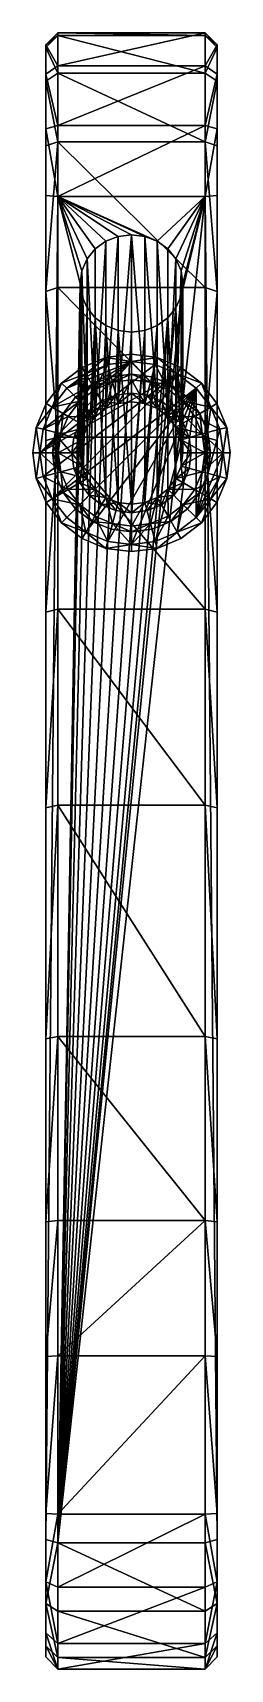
# Model space of a CAD drawing. Header units: metres. Extents: x -0.009 to 0.009, y -0.111 to 0.037.
import ezdxf

# ---------------------------------------------------------------- set-up
doc = ezdxf.new("R2010")
doc.units = ezdxf.units.M
doc.layers.add('GOLF_PUTTER', color=1, linetype='CONTINUOUS')

msp = doc.modelspace()

# ---------------------------------------------------------------- linework, layer by layer
at = {"layer": 'GOLF_PUTTER', "color": 3}
for points in [[(-0.00772, 0.03599, 0.03856), (-0.00663, 0.03709, 0.03885), (-0.00663, 0.03684, 0.03345)], [(-0.00663, 0.03412, 0.04361), (-0.00663, 0.03709, 0.03885), (-0.00772, 0.03599, 0.03856)], [(-0.00663, 0.03709, 0.03885), (0.00663, 0.03684, 0.03345), (-0.00663, 0.03684, 0.03345)], [(-0.00663, 0.03709, 0.03885), (0.00663, 0.03709, 0.03885), (0.00663, 0.03684, 0.03345)], [(-0.00663, 0.03412, 0.04361), (0.00663, 0.03709, 0.03885), (-0.00663, 0.03709, 0.03885)], [(-0.00663, 0.03412, 0.04361), (0.00663, 0.03412, 0.04361), (0.00663, 0.03709, 0.03885)], [(0.00663, 0.03709, 0.03885), (0.00663, 0.03412, 0.04361), (0.00772, 0.03599, 0.03856)], [(0.00663, 0.03709, 0.03885), (0.00772, 0.03599, 0.03856), (0.00663, 0.03684, 0.03345)], [(-0.00772, 0.03576, 0.03383), (-0.00663, 0.03684, 0.03345), (-0.00663, 0.03343, 0.02881)], [(-0.00772, 0.03576, 0.03383), (-0.00772, 0.03599, 0.03856), (-0.00663, 0.03684, 0.03345)], [(-0.00772, 0.03335, 0.04279), (-0.00772, 0.03599, 0.03856), (-0.00772, 0.03576, 0.03383)], [(-0.00772, 0.03335, 0.04279), (-0.00663, 0.03412, 0.04361), (-0.00772, 0.03599, 0.03856)], [(-0.00772, 0.03335, 0.04279), (-0.00772, 0.03576, 0.03383), (-0.00772, 0.03273, 0.02971)], [(-0.00772, 0.03273, 0.02971), (-0.00772, 0.03576, 0.03383), (-0.00663, 0.03343, 0.02881)], [(-0.00663, 0.03684, 0.03345), (0.00663, 0.03343, 0.02881), (-0.00663, 0.03343, 0.02881)], [(-0.00663, 0.03684, 0.03345), (0.00663, 0.03684, 0.03345), (0.00663, 0.03343, 0.02881)], [(0.00772, 0.03599, 0.03856), (0.00772, 0.03576, 0.03383), (0.00663, 0.03684, 0.03345)], [(0.00663, 0.03684, 0.03345), (0.00772, 0.03576, 0.03383), (0.00663, 0.03343, 0.02881)], [(0.00663, 0.03412, 0.04361), (0.00772, 0.03335, 0.04279), (0.00772, 0.03599, 0.03856)], [(0.00772, 0.03576, 0.03383), (0.00772, 0.03273, 0.02971), (0.00663, 0.03343, 0.02881)], [(0.00772, 0.03599, 0.03856), (0.00772, 0.03335, 0.04279), (0.00772, 0.03576, 0.03383)], [(0.00772, 0.03576, 0.03383), (0.00772, 0.03335, 0.04279), (0.00772, 0.03273, 0.02971)], [(-0.00663, 0.02872, 0.04648), (-0.00663, 0.03412, 0.04361), (-0.00772, 0.03335, 0.04279)], [(-0.00663, 0.02872, 0.04648), (0.00663, 0.03412, 0.04361), (-0.00663, 0.03412, 0.04361)], [(-0.00663, 0.02872, 0.04648), (0.00663, 0.02872, 0.04648), (0.00663, 0.03412, 0.04361)], [(0.00663, 0.03412, 0.04361), (0.00663, 0.02872, 0.04648), (0.00772, 0.03335, 0.04279)], [(-0.00772, 0.03273, 0.02971), (-0.00663, 0.03343, 0.02881), (-0.00663, 0.02726, 0.02639)], [(-0.00772, 0.03335, 0.04279), (-0.00772, 0.03273, 0.02971), (-0.00772, 0.02688, 0.02741)], [(-0.00772, 0.02843, 0.0454), (-0.00772, 0.03335, 0.04279), (-0.00772, 0.02688, 0.02741)], [(-0.00772, 0.02843, 0.0454), (-0.00663, 0.02872, 0.04648), (-0.00772, 0.03335, 0.04279)], [(-0.00772, 0.02688, 0.02741), (-0.00772, 0.03273, 0.02971), (-0.00663, 0.02726, 0.02639)], [(-0.00663, 0.03343, 0.02881), (0.00663, 0.02726, 0.02639), (-0.00663, 0.02726, 0.02639)], [(-0.00663, 0.03343, 0.02881), (0.00663, 0.03343, 0.02881), (0.00663, 0.02726, 0.02639)], [(0.00663, 0.03343, 0.02881), (0.00772, 0.03273, 0.02971), (0.00663, 0.02726, 0.02639)], [(0.00663, 0.02872, 0.04648), (0.00772, 0.02843, 0.0454), (0.00772, 0.03335, 0.04279)], [(0.00772, 0.03273, 0.02971), (0.00772, 0.02688, 0.02741), (0.00663, 0.02726, 0.02639)], [(0.00772, 0.03273, 0.02971), (0.00772, 0.03335, 0.04279), (0.00772, 0.02688, 0.02741)], [(0.00772, 0.03335, 0.04279), (0.00772, 0.02843, 0.0454), (0.00772, 0.02688, 0.02741)], [(-0.00663, 0.02233, 0.04669), (-0.00663, 0.02872, 0.04648), (-0.00772, 0.02843, 0.0454)], [(-0.00772, 0.0224, 0.04559), (-0.00772, 0.02843, 0.0454), (-0.00772, 0.02688, 0.02741)], [(-0.00772, 0.0224, 0.04559), (-0.00663, 0.02233, 0.04669), (-0.00772, 0.02843, 0.0454)], [(-0.00663, 0.02233, 0.04669), (0.00663, 0.02872, 0.04648), (-0.00663, 0.02872, 0.04648)], [(-0.00663, 0.02233, 0.04669), (0.00663, 0.02233, 0.04669), (0.00663, 0.02872, 0.04648)], [(0.00663, 0.02872, 0.04648), (0.00663, 0.02233, 0.04669), (0.00772, 0.02843, 0.0454)], [(0.00663, 0.02233, 0.04669), (0.00772, 0.0224, 0.04559), (0.00772, 0.02843, 0.0454)], [(0.00772, 0.02843, 0.0454), (0.00772, 0.0224, 0.04559), (0.00772, 0.02688, 0.02741)], [(-0.00772, 0.01375, 0.0226), (-0.00663, 0.02726, 0.02639), (-0.00663, 0.0141, 0.02157)], [(-0.00772, 0.02688, 0.02741), (-0.00663, 0.02726, 0.02639), (-0.00772, 0.01375, 0.0226)], [(-0.00772, 0.0224, 0.04559), (-0.00772, 0.02688, 0.02741), (-0.00772, 0.01375, 0.0226)], [(-0.00663, 0.02726, 0.02639), (0.00663, 0.0141, 0.02157), (-0.00663, 0.0141, 0.02157)], [(-0.00663, 0.02726, 0.02639), (0.00663, 0.02726, 0.02639), (0.00663, 0.0141, 0.02157)], [(0.00663, 0.02726, 0.02639), (0.00772, 0.01375, 0.0226), (0.00663, 0.0141, 0.02157)], [(0.00663, 0.02726, 0.02639), (0.00772, 0.02688, 0.02741), (0.00772, 0.01375, 0.0226)], [(0.00772, 0.02688, 0.02741), (0.00772, 0.0224, 0.04559), (0.00772, 0.01375, 0.0226)], [(-0.00772, 0.0224, 0.04559), (-0.00772, 0.01375, 0.0226), (-0.00772, 0.00029, 0.01816)], [(-0.00772, -0.09886, 0.02696), (-0.00772, 0.0224, 0.04559), (-0.00772, 0.00029, 0.01816)], [(-0.00663, 0.02233, 0.04669), (-0.00772, 0.0224, 0.04559), (-0.00772, -0.09886, 0.02696)], [(-0.00663, -0.09915, 0.02802), (-0.00663, 0.02233, 0.04669), (-0.00772, -0.09886, 0.02696)], [(0.00663, 0.02233, 0.04669), (-0.00663, 0.02233, 0.04669), (0.00231, 0.01828, 0.04606)], [(0.00663, 0.02233, 0.04669), (-0.00663, -0.09915, 0.02802), (0.00663, -0.09915, 0.02802)], [(0.00663, 0.02233, 0.04669), (0.00447, 0.01334, 0.0453), (-0.00663, -0.09915, 0.02802)], [(-0.00663, 0.02233, 0.04669), (0.0012, 0.01872, 0.04613), (0.00231, 0.01828, 0.04606)], [(-0.00663, 0.02233, 0.04669), (0, 0.01887, 0.04615), (0.0012, 0.01872, 0.04613)], [(0, 0.01887, 0.04615), (-0.00663, 0.02233, 0.04669), (-0.0012, 0.01872, 0.04613)], [(-0.0012, 0.01872, 0.04613), (-0.00663, 0.02233, 0.04669), (-0.00231, 0.01828, 0.04606)], [(-0.00231, 0.01828, 0.04606), (-0.00663, 0.02233, 0.04669), (-0.00327, 0.01759, 0.04596)], [(-0.00327, 0.01759, 0.04596), (-0.00663, 0.02233, 0.04669), (-0.004, 0.01668, 0.04582)], [(-0.004, 0.01668, 0.04582), (-0.00663, 0.02233, 0.04669), (-0.00447, 0.01561, 0.04565)], [(-0.00447, 0.01561, 0.04565), (-0.00663, 0.02233, 0.04669), (-0.00462, 0.01448, 0.04548)], [(-0.00462, 0.01448, 0.04548), (-0.00663, 0.02233, 0.04669), (-0.00663, -0.09915, 0.02802)], [(0.00663, 0.02233, 0.04669), (0.00231, 0.01828, 0.04606), (0.00327, 0.01759, 0.04596)], [(0.00663, 0.02233, 0.04669), (0.00327, 0.01759, 0.04596), (0.004, 0.01668, 0.04582)], [(0.00663, 0.02233, 0.04669), (0.004, 0.01668, 0.04582), (0.00447, 0.01561, 0.04565)], [(0.00663, 0.02233, 0.04669), (0.00447, 0.01561, 0.04565), (0.00462, 0.01448, 0.04548)], [(0.00663, 0.02233, 0.04669), (0.00462, 0.01448, 0.04548), (0.00447, 0.01334, 0.0453)], [(0.00772, 0.0224, 0.04559), (0.00663, 0.02233, 0.04669), (0.00772, -0.09886, 0.02696)], [(0.00663, 0.02233, 0.04669), (0.00663, -0.09915, 0.02802), (0.00772, -0.09886, 0.02696)], [(0.00772, 0.01375, 0.0226), (0.00772, 0.0224, 0.04559), (0.00772, 0.00029, 0.01816)], [(0.00772, 0.0224, 0.04559), (0.00772, -0.09886, 0.02696), (0.00772, 0.00029, 0.01816)], [(-0.00327, 0.00245, 0.09113), (-0.00231, 0.01828, 0.04606), (-0.00327, 0.01759, 0.04596)], [(-0.00327, 0.00245, 0.09113), (-0.00231, 0.00318, 0.09113), (-0.00231, 0.01828, 0.04606)], [(-0.00231, 0.00318, 0.09113), (-0.0012, 0.01872, 0.04613), (-0.00231, 0.01828, 0.04606)], [(-0.00231, 0.00318, 0.09113), (-0.0012, 0.00364, 0.09113), (-0.0012, 0.01872, 0.04613)], [(-0.0012, 0.00364, 0.09113), (0, 0.01887, 0.04615), (-0.0012, 0.01872, 0.04613)], [(-0.0012, 0.00364, 0.09113), (0, 0.0038, 0.09113), (0, 0.01887, 0.04615)], [(0, 0.01887, 0.04615), (0.0012, 0.00364, 0.09113), (0.0012, 0.01872, 0.04613)], [(0, 0.0038, 0.09113), (0.0012, 0.00364, 0.09113), (0, 0.01887, 0.04615)], [(0.0012, 0.01872, 0.04613), (0.00231, 0.00318, 0.09113), (0.00231, 0.01828, 0.04606)], [(0.0012, 0.00364, 0.09113), (0.00231, 0.00318, 0.09113), (0.0012, 0.01872, 0.04613)], [(0.00231, 0.01828, 0.04606), (0.00327, 0.00245, 0.09113), (0.00327, 0.01759, 0.04596)], [(0.00231, 0.00318, 0.09113), (0.00327, 0.00245, 0.09113), (0.00231, 0.01828, 0.04606)], [(-0.004, 0.00149, 0.09113), (-0.004, 0.01668, 0.04582), (-0.00447, 0.01561, 0.04565)], [(-0.00327, 0.00245, 0.09113), (-0.00327, 0.01759, 0.04596), (-0.004, 0.01668, 0.04582)], [(-0.004, 0.00149, 0.09113), (-0.00327, 0.00245, 0.09113), (-0.004, 0.01668, 0.04582)], [(0.00327, 0.01759, 0.04596), (0.00327, 0.00245, 0.09113), (0.004, 0.01668, 0.04582)], [(0.00327, 0.00245, 0.09113), (0.004, 0.00149, 0.09113), (0.004, 0.01668, 0.04582)], [(0.004, 0.01668, 0.04582), (0.004, 0.00149, 0.09113), (0.00447, 0.01561, 0.04565)], [(-0.00447, 0.00037, 0.09113), (-0.00447, 0.01561, 0.04565), (-0.00462, 0.01448, 0.04548)], [(-0.00447, 0.00037, 0.09113), (-0.004, 0.00149, 0.09113), (-0.00447, 0.01561, 0.04565)], [(0.004, 0.00149, 0.09113), (0.00447, 0.00037, 0.09113), (0.00447, 0.01561, 0.04565)], [(0.00447, 0.01561, 0.04565), (0.00447, 0.00037, 0.09113), (0.00462, 0.01448, 0.04548)], [(-0.00772, 0.01375, 0.0226), (-0.00663, 0.0141, 0.02157), (-0.00663, 0.00061, 0.01712)], [(-0.00772, 0.00029, 0.01816), (-0.00772, 0.01375, 0.0226), (-0.00663, 0.00061, 0.01712)], [(-0.00447, 0.01334, 0.0453), (-0.00462, 0.01448, 0.04548), (-0.00663, -0.09915, 0.02802)], [(-0.00663, 0.0141, 0.02157), (0.00663, 0.00061, 0.01712), (-0.00663, 0.00061, 0.01712)], [(-0.00663, 0.0141, 0.02157), (0.00663, 0.0141, 0.02157), (0.00663, 0.00061, 0.01712)], [(0.00447, 0.01334, 0.0453), (0.004, 0.01228, 0.04514), (-0.00663, -0.09915, 0.02802)], [(-0.004, 0.01228, 0.04514), (-0.00447, 0.01334, 0.0453), (-0.00663, -0.09915, 0.02802)], [(-0.00462, -0.00082, 0.09113), (-0.00447, 0.00037, 0.09113), (-0.00462, 0.01448, 0.04548)], [(-0.00462, -0.00082, 0.09113), (-0.00462, 0.01448, 0.04548), (-0.00447, 0.01334, 0.0453)], [(-0.00447, -0.00202, 0.09113), (-0.00462, -0.00082, 0.09113), (-0.00447, 0.01334, 0.0453)], [(-0.00447, -0.00202, 0.09113), (-0.00447, 0.01334, 0.0453), (-0.004, 0.01228, 0.04514)], [(0.00447, 0.01334, 0.0453), (0.00447, -0.00202, 0.09113), (0.004, 0.01228, 0.04514)], [(0.00462, 0.01448, 0.04548), (0.00462, -0.00082, 0.09113), (0.00447, 0.01334, 0.0453)], [(0.00447, 0.00037, 0.09113), (0.00462, -0.00082, 0.09113), (0.00462, 0.01448, 0.04548)], [(0.00462, -0.00082, 0.09113), (0.00447, -0.00202, 0.09113), (0.00447, 0.01334, 0.0453)], [(0.00663, 0.0141, 0.02157), (0.00772, 0.01375, 0.0226), (0.00663, 0.00061, 0.01712)], [(0.00772, 0.01375, 0.0226), (0.00772, 0.00029, 0.01816), (0.00663, 0.00061, 0.01712)], [(0.004, 0.01228, 0.04514), (0.00327, 0.01137, 0.045), (-0.00663, -0.09915, 0.02802)], [(-0.00327, 0.01137, 0.045), (-0.004, 0.01228, 0.04514), (-0.00663, -0.09915, 0.02802)], [(-0.004, -0.00314, 0.09113), (-0.00447, -0.00202, 0.09113), (-0.004, 0.01228, 0.04514)], [(-0.004, -0.00314, 0.09113), (-0.004, 0.01228, 0.04514), (-0.00327, 0.01137, 0.045)], [(0.004, 0.01228, 0.04514), (0.004, -0.00314, 0.09113), (0.00327, 0.01137, 0.045)], [(0.00447, -0.00202, 0.09113), (0.004, -0.00314, 0.09113), (0.004, 0.01228, 0.04514)], [(0.00327, 0.01137, 0.045), (0.00231, 0.01067, 0.04489), (-0.00663, -0.09915, 0.02802)], [(-0.00231, 0.01067, 0.04489), (-0.00327, 0.01137, 0.045), (-0.00663, -0.09915, 0.02802)], [(0.00231, 0.01067, 0.04489), (0.0012, 0.01023, 0.04483), (-0.00663, -0.09915, 0.02802)], [(-0.0012, 0.01023, 0.04483), (-0.00231, 0.01067, 0.04489), (-0.00663, -0.09915, 0.02802)], [(-0.00327, -0.00409, 0.09113), (-0.004, -0.00314, 0.09113), (-0.00327, 0.01137, 0.045)], [(-0.00231, -0.00483, 0.09113), (-0.00327, 0.01137, 0.045), (-0.00231, 0.01067, 0.04489)], [(-0.00231, -0.00483, 0.09113), (-0.00327, -0.00409, 0.09113), (-0.00327, 0.01137, 0.045)], [(-0.0012, -0.00529, 0.09113), (-0.00231, 0.01067, 0.04489), (-0.0012, 0.01023, 0.04483)], [(-0.0012, -0.00529, 0.09113), (-0.00231, -0.00483, 0.09113), (-0.00231, 0.01067, 0.04489)], [(0.00231, 0.01067, 0.04489), (0.0012, -0.00529, 0.09113), (0.0012, 0.01023, 0.04483)], [(0.00231, -0.00483, 0.09113), (0.0012, -0.00529, 0.09113), (0.00231, 0.01067, 0.04489)], [(0.00327, 0.01137, 0.045), (0.00231, -0.00483, 0.09113), (0.00231, 0.01067, 0.04489)], [(0.00327, -0.00409, 0.09113), (0.00231, -0.00483, 0.09113), (0.00327, 0.01137, 0.045)], [(0.004, -0.00314, 0.09113), (0.00327, -0.00409, 0.09113), (0.00327, 0.01137, 0.045)], [(0.0012, 0.01023, 0.04483), (0, 0.01008, 0.0448), (-0.00663, -0.09915, 0.02802)], [(0, 0.01008, 0.0448), (-0.0012, 0.01023, 0.04483), (-0.00663, -0.09915, 0.02802)], [(0, -0.00545, 0.09113), (-0.0012, 0.01023, 0.04483), (0, 0.01008, 0.0448)], [(0, -0.00545, 0.09113), (-0.0012, -0.00529, 0.09113), (-0.0012, 0.01023, 0.04483)], [(0.0012, 0.01023, 0.04483), (0, -0.00545, 0.09113), (0, 0.01008, 0.0448)], [(0.0012, -0.00529, 0.09113), (0, -0.00545, 0.09113), (0.0012, 0.01023, 0.04483)], [(-0.0014, 0.00438, 0.11936), (0, 0.00457, 0.09223), (-0.0014, 0.00438, 0.09223)], [(-0.0014, 0.00438, 0.11936), (0, 0.00457, 0.11936), (0, 0.00457, 0.09223)], [(-0.0014, 0.00438, 0.09223), (0, 0.00457, 0.09223), (-0.0012, 0.00364, 0.09113)], [(0, 0.00457, 0.11936), (-0.0014, 0.00438, 0.11936), (-0.0012, 0.00364, 0.11936)], [(0, 0.00457, 0.09223), (0, 0.0038, 0.09113), (-0.0012, 0.00364, 0.09113)], [(0, 0.0038, 0.11936), (0, 0.00457, 0.11936), (-0.0012, 0.00364, 0.11936)], [(0, 0.00457, 0.09223), (0.0014, 0.00438, 0.11936), (0.0014, 0.00438, 0.09223)], [(0, 0.00457, 0.11936), (0.0014, 0.00438, 0.11936), (0, 0.00457, 0.09223)], [(0, 0.00457, 0.09223), (0.0014, 0.00438, 0.09223), (0.0012, 0.00364, 0.09113)], [(0, 0.0038, 0.09113), (0, 0.00457, 0.09223), (0.0012, 0.00364, 0.09113)], [(0, 0.00457, 0.11936), (0, 0.0038, 0.11936), (0.0012, 0.00364, 0.11936)], [(0.0014, 0.00438, 0.11936), (0, 0.00457, 0.11936), (0.0012, 0.00364, 0.11936)], [(-0.00467, 0.00187, 0.11936), (-0.00381, 0.00299, 0.09223), (-0.00467, 0.00187, 0.09223)], [(-0.00467, 0.00187, 0.11936), (-0.00381, 0.00299, 0.11936), (-0.00381, 0.00299, 0.09223)], [(-0.00467, 0.00187, 0.09223), (-0.00381, 0.00299, 0.09223), (-0.00327, 0.00245, 0.09113)], [(-0.00381, 0.00299, 0.11936), (-0.00467, 0.00187, 0.11936), (-0.004, 0.00149, 0.11936)], [(-0.00327, 0.00245, 0.11936), (-0.00381, 0.00299, 0.11936), (-0.004, 0.00149, 0.11936)], [(-0.00381, 0.00299, 0.11936), (-0.0027, 0.00385, 0.09223), (-0.00381, 0.00299, 0.09223)], [(-0.00381, 0.00299, 0.11936), (-0.0027, 0.00385, 0.11936), (-0.0027, 0.00385, 0.09223)], [(-0.00381, 0.00299, 0.09223), (-0.0027, 0.00385, 0.09223), (-0.00327, 0.00245, 0.09113)], [(-0.00231, 0.00318, 0.11936), (-0.0027, 0.00385, 0.11936), (-0.00381, 0.00299, 0.11936)], [(-0.00231, 0.00318, 0.11936), (-0.00381, 0.00299, 0.11936), (-0.00327, 0.00245, 0.11936)], [(-0.0027, 0.00385, 0.09223), (-0.00231, 0.00318, 0.09113), (-0.00327, 0.00245, 0.09113)], [(-0.0027, 0.00385, 0.11936), (-0.0014, 0.00438, 0.09223), (-0.0027, 0.00385, 0.09223)], [(-0.0027, 0.00385, 0.11936), (-0.0014, 0.00438, 0.11936), (-0.0014, 0.00438, 0.09223)], [(-0.0027, 0.00385, 0.09223), (-0.0014, 0.00438, 0.09223), (-0.00231, 0.00318, 0.09113)], [(-0.0014, 0.00438, 0.11936), (-0.0027, 0.00385, 0.11936), (-0.0012, 0.00364, 0.11936)], [(-0.0012, 0.00364, 0.11936), (-0.0027, 0.00385, 0.11936), (-0.00231, 0.00318, 0.11936)], [(-0.0014, 0.00438, 0.09223), (-0.0012, 0.00364, 0.09113), (-0.00231, 0.00318, 0.09113)], [(0.0012, 0.00364, 0.09113), (0.0014, 0.00438, 0.09223), (0.00231, 0.00318, 0.09113)], [(0.0027, 0.00385, 0.11936), (0.0014, 0.00438, 0.11936), (0.0012, 0.00364, 0.11936)], [(0.0027, 0.00385, 0.11936), (0.0012, 0.00364, 0.11936), (0.00231, 0.00318, 0.11936)], [(0.0014, 0.00438, 0.09223), (0.0027, 0.00385, 0.11936), (0.0027, 0.00385, 0.09223)], [(0.0014, 0.00438, 0.11936), (0.0027, 0.00385, 0.11936), (0.0014, 0.00438, 0.09223)], [(0.0014, 0.00438, 0.09223), (0.0027, 0.00385, 0.09223), (0.00231, 0.00318, 0.09113)], [(0.00231, 0.00318, 0.09113), (0.0027, 0.00385, 0.09223), (0.00327, 0.00245, 0.09113)], [(0.0027, 0.00385, 0.11936), (0.00231, 0.00318, 0.11936), (0.00381, 0.00299, 0.11936)], [(0.00381, 0.00299, 0.11936), (0.00231, 0.00318, 0.11936), (0.00327, 0.00245, 0.11936)], [(0.0027, 0.00385, 0.09223), (0.00381, 0.00299, 0.11936), (0.00381, 0.00299, 0.09223)], [(0.0027, 0.00385, 0.11936), (0.00381, 0.00299, 0.11936), (0.0027, 0.00385, 0.09223)], [(0.0027, 0.00385, 0.09223), (0.00381, 0.00299, 0.09223), (0.00327, 0.00245, 0.09113)], [(0.00381, 0.00299, 0.09223), (0.00467, 0.00187, 0.09223), (0.00327, 0.00245, 0.09113)], [(0.00381, 0.00299, 0.11936), (0.00327, 0.00245, 0.11936), (0.004, 0.00149, 0.11936)], [(0.00381, 0.00299, 0.09223), (0.00467, 0.00187, 0.11936), (0.00467, 0.00187, 0.09223)], [(0.00381, 0.00299, 0.11936), (0.00467, 0.00187, 0.11936), (0.00381, 0.00299, 0.09223)], [(0.00467, 0.00187, 0.11936), (0.00381, 0.00299, 0.11936), (0.004, 0.00149, 0.11936)], [(-0.00521, 0.00057, 0.11936), (-0.00467, 0.00187, 0.09223), (-0.00521, 0.00057, 0.09223)], [(-0.00521, 0.00057, 0.11936), (-0.00467, 0.00187, 0.11936), (-0.00467, 0.00187, 0.09223)], [(-0.00521, 0.00057, 0.09223), (-0.00467, 0.00187, 0.09223), (-0.004, 0.00149, 0.09113)], [(-0.00467, 0.00187, 0.11936), (-0.00521, 0.00057, 0.11936), (-0.00447, 0.00037, 0.11936)], [(-0.00521, 0.00057, 0.09223), (-0.004, 0.00149, 0.09113), (-0.00447, 0.00037, 0.09113)], [(-0.00467, 0.00187, 0.09223), (-0.00327, 0.00245, 0.09113), (-0.004, 0.00149, 0.09113)], [(-0.004, 0.00149, 0.11936), (-0.00467, 0.00187, 0.11936), (-0.00447, 0.00037, 0.11936)], [(0.00327, 0.00245, 0.09113), (0.00467, 0.00187, 0.09223), (0.004, 0.00149, 0.09113)], [(0.00467, 0.00187, 0.09223), (0.00521, 0.00057, 0.09223), (0.004, 0.00149, 0.09113)], [(0.00467, 0.00187, 0.11936), (0.004, 0.00149, 0.11936), (0.00447, 0.00037, 0.11936)], [(0.004, 0.00149, 0.09113), (0.00521, 0.00057, 0.09223), (0.00447, 0.00037, 0.09113)], [(0.00521, 0.00057, 0.11936), (0.00467, 0.00187, 0.11936), (0.00447, 0.00037, 0.11936)], [(0.00467, 0.00187, 0.09223), (0.00521, 0.00057, 0.11936), (0.00521, 0.00057, 0.09223)], [(0.00467, 0.00187, 0.11936), (0.00521, 0.00057, 0.11936), (0.00467, 0.00187, 0.09223)], [(-0.00772, -0.0152, 0.01354), (-0.00663, 0.00061, 0.01712), (-0.00663, -0.01491, 0.01249)], [(-0.00772, 0.00029, 0.01816), (-0.00663, 0.00061, 0.01712), (-0.00772, -0.0152, 0.01354)], [(-0.00772, -0.09886, 0.02696), (-0.00772, 0.00029, 0.01816), (-0.00772, -0.0152, 0.01354)], [(-0.00663, 0.00061, 0.01712), (0.00663, -0.01491, 0.01249), (-0.00663, -0.01491, 0.01249)], [(-0.00663, 0.00061, 0.01712), (0.00663, 0.00061, 0.01712), (0.00663, -0.01491, 0.01249)], [(-0.00539, -0.00082, 0.11936), (-0.00521, 0.00057, 0.09223), (-0.00539, -0.00082, 0.09223)], [(-0.00539, -0.00082, 0.11936), (-0.00521, 0.00057, 0.11936), (-0.00521, 0.00057, 0.09223)], [(-0.00539, -0.00082, 0.09223), (-0.00521, 0.00057, 0.09223), (-0.00447, 0.00037, 0.09113)], [(-0.00447, 0.00037, 0.11936), (-0.00521, 0.00057, 0.11936), (-0.00539, -0.00082, 0.11936)], [(-0.00539, -0.00082, 0.09223), (-0.00447, 0.00037, 0.09113), (-0.00462, -0.00082, 0.09113)], [(-0.00447, 0.00037, 0.11936), (-0.00539, -0.00082, 0.11936), (-0.00462, -0.00082, 0.11936)], [(0.00521, 0.00057, 0.09223), (0.00539, -0.00082, 0.09223), (0.00447, 0.00037, 0.09113)], [(0.00521, 0.00057, 0.11936), (0.00447, 0.00037, 0.11936), (0.00539, -0.00082, 0.11936)], [(0.00447, 0.00037, 0.09113), (0.00539, -0.00082, 0.09223), (0.00462, -0.00082, 0.09113)], [(0.00539, -0.00082, 0.11936), (0.00447, 0.00037, 0.11936), (0.00462, -0.00082, 0.11936)], [(0.00521, 0.00057, 0.09223), (0.00539, -0.00082, 0.11936), (0.00539, -0.00082, 0.09223)], [(0.00521, 0.00057, 0.11936), (0.00539, -0.00082, 0.11936), (0.00521, 0.00057, 0.09223)], [(0.00663, 0.00061, 0.01712), (0.00772, -0.0152, 0.01354), (0.00663, -0.01491, 0.01249)], [(0.00663, 0.00061, 0.01712), (0.00772, 0.00029, 0.01816), (0.00772, -0.0152, 0.01354)], [(0.00772, 0.00029, 0.01816), (0.00772, -0.09886, 0.02696), (0.00772, -0.0152, 0.01354)], [(-0.00521, -0.00222, 0.11936), (-0.00539, -0.00082, 0.09223), (-0.00521, -0.00222, 0.09223)], [(-0.00521, -0.00222, 0.11936), (-0.00539, -0.00082, 0.11936), (-0.00539, -0.00082, 0.09223)], [(-0.00539, -0.00082, 0.09223), (-0.00462, -0.00082, 0.09113), (-0.00447, -0.00202, 0.09113)], [(-0.00521, -0.00222, 0.09223), (-0.00539, -0.00082, 0.09223), (-0.00447, -0.00202, 0.09113)], [(-0.00447, -0.00202, 0.11936), (-0.00539, -0.00082, 0.11936), (-0.00521, -0.00222, 0.11936)], [(-0.00462, -0.00082, 0.11936), (-0.00539, -0.00082, 0.11936), (-0.00447, -0.00202, 0.11936)], [(0.00539, -0.00082, 0.09223), (0.00521, -0.00222, 0.09223), (0.00447, -0.00202, 0.09113)], [(0.00462, -0.00082, 0.09113), (0.00539, -0.00082, 0.09223), (0.00447, -0.00202, 0.09113)], [(0.00539, -0.00082, 0.11936), (0.00447, -0.00202, 0.11936), (0.00521, -0.00222, 0.11936)], [(0.00539, -0.00082, 0.11936), (0.00462, -0.00082, 0.11936), (0.00447, -0.00202, 0.11936)], [(0.00539, -0.00082, 0.09223), (0.00521, -0.00222, 0.11936), (0.00521, -0.00222, 0.09223)], [(0.00539, -0.00082, 0.11936), (0.00521, -0.00222, 0.11936), (0.00539, -0.00082, 0.09223)], [(-0.00521, -0.00222, 0.09223), (-0.00447, -0.00202, 0.09113), (-0.004, -0.00314, 0.09113)], [(-0.00447, -0.00202, 0.11936), (-0.00521, -0.00222, 0.11936), (-0.00467, -0.00352, 0.11936)], [(-0.00467, -0.00352, 0.11936), (-0.00521, -0.00222, 0.09223), (-0.00467, -0.00352, 0.09223)], [(-0.00467, -0.00352, 0.11936), (-0.00521, -0.00222, 0.11936), (-0.00521, -0.00222, 0.09223)], [(-0.00467, -0.00352, 0.09223), (-0.00521, -0.00222, 0.09223), (-0.004, -0.00314, 0.09113)], [(-0.004, -0.00314, 0.11936), (-0.00447, -0.00202, 0.11936), (-0.00467, -0.00352, 0.11936)], [(0.00447, -0.00202, 0.09113), (0.00521, -0.00222, 0.09223), (0.004, -0.00314, 0.09113)], [(0.00447, -0.00202, 0.11936), (0.004, -0.00314, 0.11936), (0.00467, -0.00352, 0.11936)], [(0.00521, -0.00222, 0.09223), (0.00467, -0.00352, 0.09223), (0.004, -0.00314, 0.09113)], [(0.00521, -0.00222, 0.11936), (0.00447, -0.00202, 0.11936), (0.00467, -0.00352, 0.11936)], [(0.00521, -0.00222, 0.09223), (0.00467, -0.00352, 0.11936), (0.00467, -0.00352, 0.09223)], [(0.00521, -0.00222, 0.11936), (0.00467, -0.00352, 0.11936), (0.00521, -0.00222, 0.09223)], [(-0.00467, -0.00352, 0.09223), (-0.004, -0.00314, 0.09113), (-0.00327, -0.00409, 0.09113)], [(-0.004, -0.00314, 0.11936), (-0.00467, -0.00352, 0.11936), (-0.00381, -0.00464, 0.11936)], [(-0.00381, -0.00464, 0.11936), (-0.00467, -0.00352, 0.09223), (-0.00381, -0.00464, 0.09223)], [(-0.00381, -0.00464, 0.11936), (-0.00467, -0.00352, 0.11936), (-0.00467, -0.00352, 0.09223)], [(-0.00381, -0.00464, 0.09223), (-0.00467, -0.00352, 0.09223), (-0.00327, -0.00409, 0.09113)], [(-0.00327, -0.00409, 0.11936), (-0.004, -0.00314, 0.11936), (-0.00381, -0.00464, 0.11936)], [(-0.0027, -0.00549, 0.09223), (-0.00381, -0.00464, 0.09223), (-0.00327, -0.00409, 0.09113)], [(-0.00327, -0.00409, 0.11936), (-0.00381, -0.00464, 0.11936), (-0.00231, -0.00483, 0.11936)], [(-0.0027, -0.00549, 0.09223), (-0.00327, -0.00409, 0.09113), (-0.00231, -0.00483, 0.09113)], [(0.00327, -0.00409, 0.09113), (0.0027, -0.00549, 0.09223), (0.00231, -0.00483, 0.09113)], [(0.00381, -0.00464, 0.11936), (0.00327, -0.00409, 0.11936), (0.00231, -0.00483, 0.11936)], [(0.00381, -0.00464, 0.09223), (0.0027, -0.00549, 0.09223), (0.00327, -0.00409, 0.09113)], [(0.004, -0.00314, 0.09113), (0.00467, -0.00352, 0.09223), (0.00327, -0.00409, 0.09113)], [(0.004, -0.00314, 0.11936), (0.00327, -0.00409, 0.11936), (0.00381, -0.00464, 0.11936)], [(0.00467, -0.00352, 0.09223), (0.00381, -0.00464, 0.09223), (0.00327, -0.00409, 0.09113)], [(0.00467, -0.00352, 0.11936), (0.004, -0.00314, 0.11936), (0.00381, -0.00464, 0.11936)], [(0.00467, -0.00352, 0.09223), (0.00381, -0.00464, 0.11936), (0.00381, -0.00464, 0.09223)], [(0.00467, -0.00352, 0.11936), (0.00381, -0.00464, 0.11936), (0.00467, -0.00352, 0.09223)], [(-0.0027, -0.00549, 0.11936), (-0.00381, -0.00464, 0.09223), (-0.0027, -0.00549, 0.09223)], [(-0.0027, -0.00549, 0.11936), (-0.00381, -0.00464, 0.11936), (-0.00381, -0.00464, 0.09223)], [(-0.00231, -0.00483, 0.11936), (-0.00381, -0.00464, 0.11936), (-0.0027, -0.00549, 0.11936)], [(-0.0014, -0.00603, 0.09223), (-0.0027, -0.00549, 0.09223), (-0.00231, -0.00483, 0.09113)], [(-0.0012, -0.00529, 0.11936), (-0.00231, -0.00483, 0.11936), (-0.0027, -0.00549, 0.11936)], [(-0.0012, -0.00529, 0.11936), (-0.0027, -0.00549, 0.11936), (-0.0014, -0.00603, 0.11936)], [(-0.0014, -0.00603, 0.11936), (-0.0027, -0.00549, 0.09223), (-0.0014, -0.00603, 0.09223)], [(-0.0014, -0.00603, 0.11936), (-0.0027, -0.00549, 0.11936), (-0.0027, -0.00549, 0.09223)], [(-0.0014, -0.00603, 0.09223), (-0.00231, -0.00483, 0.09113), (-0.0012, -0.00529, 0.09113)], [(0, -0.00622, 0.09223), (-0.0014, -0.00603, 0.09223), (-0.0012, -0.00529, 0.09113)], [(-0.0012, -0.00529, 0.11936), (-0.0014, -0.00603, 0.11936), (0, -0.00622, 0.11936)], [(0, -0.00622, 0.09223), (-0.0012, -0.00529, 0.09113), (0, -0.00545, 0.09113)], [(0, -0.00545, 0.11936), (-0.0012, -0.00529, 0.11936), (0, -0.00622, 0.11936)], [(0.0012, -0.00529, 0.09113), (0, -0.00622, 0.09223), (0, -0.00545, 0.09113)], [(0.0014, -0.00603, 0.09223), (0, -0.00622, 0.09223), (0.0012, -0.00529, 0.09113)], [(0.0012, -0.00529, 0.11936), (0, -0.00545, 0.11936), (0, -0.00622, 0.11936)], [(0.0014, -0.00603, 0.11936), (0.0012, -0.00529, 0.11936), (0, -0.00622, 0.11936)], [(0.00231, -0.00483, 0.09113), (0.0014, -0.00603, 0.09223), (0.0012, -0.00529, 0.09113)], [(0.00231, -0.00483, 0.11936), (0.0012, -0.00529, 0.11936), (0.0027, -0.00549, 0.11936)], [(0.0027, -0.00549, 0.11936), (0.0012, -0.00529, 0.11936), (0.0014, -0.00603, 0.11936)], [(0.0027, -0.00549, 0.09223), (0.0014, -0.00603, 0.09223), (0.00231, -0.00483, 0.09113)], [(0.0027, -0.00549, 0.09223), (0.0014, -0.00603, 0.11936), (0.0014, -0.00603, 0.09223)], [(0.0027, -0.00549, 0.11936), (0.0014, -0.00603, 0.11936), (0.0027, -0.00549, 0.09223)], [(0.00381, -0.00464, 0.11936), (0.00231, -0.00483, 0.11936), (0.0027, -0.00549, 0.11936)], [(0.00381, -0.00464, 0.09223), (0.0027, -0.00549, 0.11936), (0.0027, -0.00549, 0.09223)], [(0.00381, -0.00464, 0.11936), (0.0027, -0.00549, 0.11936), (0.00381, -0.00464, 0.09223)], [(0, -0.00622, 0.11936), (-0.0014, -0.00603, 0.09223), (0, -0.00622, 0.09223)], [(0, -0.00622, 0.11936), (-0.0014, -0.00603, 0.11936), (-0.0014, -0.00603, 0.09223)], [(0.0014, -0.00603, 0.09223), (0, -0.00622, 0.11936), (0, -0.00622, 0.09223)], [(0.0014, -0.00603, 0.11936), (0, -0.00622, 0.11936), (0.0014, -0.00603, 0.09223)], [(-0.00772, -0.03285, 0.00897), (-0.00663, -0.01491, 0.01249), (-0.00663, -0.0326, 0.00791)], [(-0.00772, -0.0152, 0.01354), (-0.00663, -0.01491, 0.01249), (-0.00772, -0.03285, 0.00897)], [(-0.00772, -0.09886, 0.02696), (-0.00772, -0.0152, 0.01354), (-0.00772, -0.03285, 0.00897)], [(-0.00663, -0.01491, 0.01249), (0.00663, -0.0326, 0.00791), (-0.00663, -0.0326, 0.00791)], [(-0.00663, -0.01491, 0.01249), (0.00663, -0.01491, 0.01249), (0.00663, -0.0326, 0.00791)], [(0.00663, -0.01491, 0.01249), (0.00772, -0.03285, 0.00897), (0.00663, -0.0326, 0.00791)], [(0.00663, -0.01491, 0.01249), (0.00772, -0.0152, 0.01354), (0.00772, -0.03285, 0.00897)], [(0.00772, -0.0152, 0.01354), (0.00772, -0.09886, 0.02696), (0.00772, -0.03285, 0.00897)], [(-0.00772, -0.05368, 0.00459), (-0.00663, -0.0326, 0.00791), (-0.00663, -0.05349, 0.00352)], [(-0.00772, -0.03285, 0.00897), (-0.00663, -0.0326, 0.00791), (-0.00772, -0.05368, 0.00459)], [(-0.00772, -0.10464, 0.02472), (-0.00772, -0.03285, 0.00897), (-0.00772, -0.05368, 0.00459)], [(-0.00772, -0.10464, 0.02472), (-0.00772, -0.09886, 0.02696), (-0.00772, -0.03285, 0.00897)], [(-0.00663, -0.0326, 0.00791), (0.00663, -0.05349, 0.00352), (-0.00663, -0.05349, 0.00352)], [(-0.00663, -0.0326, 0.00791), (0.00663, -0.0326, 0.00791), (0.00663, -0.05349, 0.00352)], [(0.00663, -0.0326, 0.00791), (0.00772, -0.05368, 0.00459), (0.00663, -0.05349, 0.00352)], [(0.00663, -0.0326, 0.00791), (0.00772, -0.03285, 0.00897), (0.00772, -0.05368, 0.00459)], [(0.00772, -0.03285, 0.00897), (0.00772, -0.10464, 0.02472), (0.00772, -0.05368, 0.00459)], [(0.00772, -0.09886, 0.02696), (0.00772, -0.10464, 0.02472), (0.00772, -0.03285, 0.00897)], [(-0.00772, -0.07019, 0.00203), (-0.00663, -0.05349, 0.00352), (-0.00663, -0.07007, 0.00095)], [(-0.00772, -0.05368, 0.00459), (-0.00663, -0.05349, 0.00352), (-0.00772, -0.07019, 0.00203)], [(-0.00772, -0.10464, 0.02472), (-0.00772, -0.05368, 0.00459), (-0.00772, -0.07019, 0.00203)], [(-0.00663, -0.05349, 0.00352), (0.00663, -0.07007, 0.00095), (-0.00663, -0.07007, 0.00095)], [(-0.00663, -0.05349, 0.00352), (0.00663, -0.05349, 0.00352), (0.00663, -0.07007, 0.00095)], [(0.00663, -0.05349, 0.00352), (0.00772, -0.07019, 0.00203), (0.00663, -0.07007, 0.00095)], [(0.00663, -0.05349, 0.00352), (0.00772, -0.05368, 0.00459), (0.00772, -0.07019, 0.00203)], [(0.00772, -0.05368, 0.00459), (0.00772, -0.10464, 0.02472), (0.00772, -0.07019, 0.00203)], [(-0.00772, -0.08234, 0.00109), (-0.00772, -0.07019, 0.00203), (-0.00663, -0.07007, 0.00095)], [(-0.00772, -0.08234, 0.00109), (-0.00663, -0.07007, 0.00095), (-0.00663, -0.0823)], [(-0.00772, -0.10464, 0.02472), (-0.00772, -0.07019, 0.00203), (-0.00772, -0.08234, 0.00109)], [(-0.00663, -0.07007, 0.00095), (0.00663, -0.07007, 0.00095), (-0.00663, -0.0823)], [(0.00663, -0.07007, 0.00095), (0.00663, -0.0823), (-0.00663, -0.0823)], [(0.00663, -0.07007, 0.00095), (0.00772, -0.08234, 0.00109), (0.00663, -0.0823)], [(0.00772, -0.07019, 0.00203), (0.00772, -0.08234, 0.00109), (0.00663, -0.07007, 0.00095)], [(0.00772, -0.07019, 0.00203), (0.00772, -0.10464, 0.02472), (0.00772, -0.08234, 0.00109)], [(-0.00772, -0.09651, 0.00119), (-0.00772, -0.08234, 0.00109), (-0.00663, -0.0823)], [(-0.00663, -0.09657, 0.0001), (-0.00772, -0.09651, 0.00119), (-0.00663, -0.0823)], [(-0.00772, -0.09651, 0.00119), (-0.00772, -0.10847, 0.01956), (-0.00772, -0.08234, 0.00109)], [(-0.00772, -0.10847, 0.01956), (-0.00772, -0.10464, 0.02472), (-0.00772, -0.08234, 0.00109)], [(-0.00663, -0.09657, 0.0001), (-0.00663, -0.0823), (0.00663, -0.0823)], [(0.00663, -0.09657, 0.0001), (-0.00663, -0.09657, 0.0001), (0.00663, -0.0823)], [(0.00772, -0.09651, 0.00119), (0.00663, -0.09657, 0.0001), (0.00663, -0.0823)], [(0.00772, -0.08234, 0.00109), (0.00772, -0.09651, 0.00119), (0.00663, -0.0823)], [(0.00772, -0.10847, 0.01956), (0.00772, -0.09651, 0.00119), (0.00772, -0.08234, 0.00109)], [(0.00772, -0.10464, 0.02472), (0.00772, -0.10847, 0.01956), (0.00772, -0.08234, 0.00109)], [(-0.00772, -0.10267, 0.00178), (-0.00772, -0.10729, 0.00616), (-0.00772, -0.09651, 0.00119)], [(-0.00772, -0.10729, 0.00616), (-0.00772, -0.10946, 0.01273), (-0.00772, -0.09651, 0.00119)], [(-0.00772, -0.10946, 0.01273), (-0.00772, -0.10847, 0.01956), (-0.00772, -0.09651, 0.00119)], [(-0.00772, -0.10267, 0.00178), (-0.00772, -0.09651, 0.00119), (-0.00663, -0.09657, 0.0001)], [(-0.00663, -0.10315, 0.00073), (-0.00772, -0.10267, 0.00178), (-0.00663, -0.09657, 0.0001)], [(-0.00663, -0.10315, 0.00073), (-0.00663, -0.09657, 0.0001), (0.00663, -0.09657, 0.0001)], [(0.00663, -0.10315, 0.00073), (-0.00663, -0.10315, 0.00073), (0.00663, -0.09657, 0.0001)], [(0.00772, -0.09651, 0.00119), (0.00772, -0.10267, 0.00178), (0.00663, -0.09657, 0.0001)], [(0.00772, -0.10267, 0.00178), (0.00663, -0.10315, 0.00073), (0.00663, -0.09657, 0.0001)], [(0.00772, -0.10729, 0.00616), (0.00772, -0.10267, 0.00178), (0.00772, -0.09651, 0.00119)], [(0.00772, -0.10946, 0.01273), (0.00772, -0.10729, 0.00616), (0.00772, -0.09651, 0.00119)], [(0.00772, -0.10847, 0.01956), (0.00772, -0.10946, 0.01273), (0.00772, -0.09651, 0.00119)], [(-0.00663, -0.09915, 0.02802), (-0.00772, -0.09886, 0.02696), (-0.00772, -0.10464, 0.02472)], [(0.00772, -0.09886, 0.02696), (0.00663, -0.09915, 0.02802), (0.00772, -0.10464, 0.02472)], [(-0.00663, -0.10532, 0.02562), (-0.00663, -0.09915, 0.02802), (-0.00772, -0.10464, 0.02472)], [(-0.00663, -0.09915, 0.02802), (-0.00663, -0.10532, 0.02562), (0.00663, -0.10532, 0.02562)], [(0.00663, -0.09915, 0.02802), (-0.00663, -0.09915, 0.02802), (0.00663, -0.10532, 0.02562)], [(0.00663, -0.09915, 0.02802), (0.00663, -0.10532, 0.02562), (0.00772, -0.10464, 0.02472)], [(-0.00663, -0.10824, 0.00556), (-0.00772, -0.10267, 0.00178), (-0.00663, -0.10315, 0.00073)], [(-0.00663, -0.10824, 0.00556), (-0.00772, -0.10729, 0.00616), (-0.00772, -0.10267, 0.00178)], [(-0.00663, -0.10824, 0.00556), (-0.00663, -0.10315, 0.00073), (0.00663, -0.10315, 0.00073)], [(0.00663, -0.10824, 0.00556), (-0.00663, -0.10824, 0.00556), (0.00663, -0.10315, 0.00073)], [(0.00772, -0.10267, 0.00178), (0.00663, -0.10824, 0.00556), (0.00663, -0.10315, 0.00073)], [(0.00772, -0.10729, 0.00616), (0.00663, -0.10824, 0.00556), (0.00772, -0.10267, 0.00178)], [(-0.00663, -0.10951, 0.01999), (-0.00772, -0.10464, 0.02472), (-0.00772, -0.10847, 0.01956)], [(-0.00663, -0.10532, 0.02562), (-0.00772, -0.10464, 0.02472), (-0.00663, -0.10951, 0.01999)], [(0.00772, -0.10464, 0.02472), (0.00663, -0.10951, 0.01999), (0.00772, -0.10847, 0.01956)], [(0.00772, -0.10464, 0.02472), (0.00663, -0.10532, 0.02562), (0.00663, -0.10951, 0.01999)], [(-0.00663, -0.10532, 0.02562), (-0.00663, -0.10951, 0.01999), (0.00663, -0.10951, 0.01999)], [(0.00663, -0.10532, 0.02562), (-0.00663, -0.10532, 0.02562), (0.00663, -0.10951, 0.01999)], [(-0.00663, -0.11057, 0.01263), (-0.00772, -0.10729, 0.00616), (-0.00663, -0.10824, 0.00556)], [(-0.00663, -0.11057, 0.01263), (-0.00772, -0.10946, 0.01273), (-0.00772, -0.10729, 0.00616)], [(0.00772, -0.10729, 0.00616), (0.00663, -0.11057, 0.01263), (0.00663, -0.10824, 0.00556)], [(0.00772, -0.10946, 0.01273), (0.00663, -0.11057, 0.01263), (0.00772, -0.10729, 0.00616)], [(-0.00772, -0.10847, 0.01956), (-0.00772, -0.10946, 0.01273), (-0.00663, -0.11057, 0.01263)], [(-0.00663, -0.10951, 0.01999), (-0.00772, -0.10847, 0.01956), (-0.00663, -0.11057, 0.01263)], [(-0.00663, -0.11057, 0.01263), (-0.00663, -0.10824, 0.00556), (0.00663, -0.10824, 0.00556)], [(0.00663, -0.11057, 0.01263), (-0.00663, -0.11057, 0.01263), (0.00663, -0.10824, 0.00556)], [(0.00772, -0.10946, 0.01273), (0.00772, -0.10847, 0.01956), (0.00663, -0.11057, 0.01263)], [(0.00772, -0.10847, 0.01956), (0.00663, -0.10951, 0.01999), (0.00663, -0.11057, 0.01263)], [(-0.00663, -0.10951, 0.01999), (-0.00663, -0.11057, 0.01263), (0.00663, -0.11057, 0.01263)], [(0.00663, -0.10951, 0.01999), (-0.00663, -0.10951, 0.01999), (0.00663, -0.11057, 0.01263)]]:
    msp.add_3dface(points, dxfattribs=at)
at = {"layer": 'GOLF_PUTTER', "color": 2}
for points in [[(0.00214, 0.00715, 0.86141), (0, 0.00743, 0.86141), (-0.00826, -0.00082, 0.86141)], [(0, 0.00743, 0.86141), (-0.00797, 0.00131, 0.86141), (-0.00826, -0.00082, 0.86141)], [(0, 0.00743, 0.86141), (-0.00715, 0.0033, 0.86141), (-0.00797, 0.00131, 0.86141)], [(0, 0.00743, 0.86141), (-0.00584, 0.00501, 0.86141), (-0.00715, 0.0033, 0.86141)], [(0, 0.00743, 0.86141), (-0.00214, 0.00715, 0.86141), (-0.00584, 0.00501, 0.86141)], [(-0.00445, 0.00689, 0.86089), (-0.00231, 0.00778, 0.84974), (-0.00445, 0.00689, 0.84974)], [(-0.00445, 0.00689, 0.86089), (-0.00231, 0.00778, 0.86089), (-0.00231, 0.00778, 0.84974)], [(-0.00445, 0.00689, 0.84974), (-0.00231, 0.00778, 0.84974), (-0.00413, 0.00633, 0.84974)], [(-0.00413, 0.00633, 0.86141), (-0.00231, 0.00778, 0.86089), (-0.00445, 0.00689, 0.86089)], [(-0.00231, 0.00778, 0.84974), (-0.00214, 0.00715, 0.84974), (-0.00413, 0.00633, 0.84974)], [(-0.00413, 0.00633, 0.86141), (-0.00214, 0.00715, 0.86141), (-0.00231, 0.00778, 0.86089)], [(-0.00231, 0.00778, 0.86089), (0, 0.00808, 0.84974), (-0.00231, 0.00778, 0.84974)], [(-0.00231, 0.00778, 0.86089), (0, 0.00808, 0.86089), (0, 0.00808, 0.84974)], [(-0.00231, 0.00778, 0.84974), (0, 0.00808, 0.84974), (0, 0.00743, 0.84974)], [(0, 0.00743, 0.86141), (0, 0.00808, 0.86089), (-0.00231, 0.00778, 0.86089)], [(-0.00231, 0.00778, 0.84974), (0, 0.00743, 0.84974), (-0.00214, 0.00715, 0.84974)], [(-0.00214, 0.00715, 0.86141), (0, 0.00743, 0.86141), (-0.00231, 0.00778, 0.86089)], [(-0.00214, 0.00715, 0.84974), (0, 0.00743, 0.84974), (-0.00171, 0.00556, 0.6629)], [(0, 0.00743, 0.84974), (0, 0.00578, 0.6629), (-0.00171, 0.00556, 0.6629)], [(0, 0.00808, 0.84974), (0.00231, 0.00778, 0.86089), (0.00231, 0.00778, 0.84974)], [(0, 0.00808, 0.86089), (0.00231, 0.00778, 0.86089), (0, 0.00808, 0.84974)], [(0, 0.00808, 0.86089), (0, 0.00743, 0.86141), (0.00231, 0.00778, 0.86089)], [(0, 0.00808, 0.84974), (0.00231, 0.00778, 0.84974), (0, 0.00743, 0.84974)], [(0, 0.00743, 0.86141), (0.00214, 0.00715, 0.86141), (0.00231, 0.00778, 0.86089)], [(0, 0.00743, 0.84974), (0.00231, 0.00778, 0.84974), (0.00214, 0.00715, 0.84974)], [(0, 0.00743, 0.84974), (0.00214, 0.00715, 0.84974), (0.00171, 0.00556, 0.6629)], [(0, 0.00578, 0.6629), (0, 0.00743, 0.84974), (0.00171, 0.00556, 0.6629)], [(0.00214, 0.00715, 0.86141), (0.00413, 0.00633, 0.86141), (0.00231, 0.00778, 0.86089)], [(0.00214, 0.00715, 0.84974), (0.00231, 0.00778, 0.84974), (0.00413, 0.00633, 0.84974)], [(0.00231, 0.00778, 0.84974), (0.00445, 0.00689, 0.86089), (0.00445, 0.00689, 0.84974)], [(0.00231, 0.00778, 0.86089), (0.00445, 0.00689, 0.86089), (0.00231, 0.00778, 0.84974)], [(0.00231, 0.00778, 0.86089), (0.00413, 0.00633, 0.86141), (0.00445, 0.00689, 0.86089)], [(0.00231, 0.00778, 0.84974), (0.00445, 0.00689, 0.84974), (0.00413, 0.00633, 0.84974)], [(0.00413, 0.00633, 0.86141), (0.00214, 0.00715, 0.86141), (-0.00826, -0.00082, 0.86141)], [(0.00413, 0.00633, 0.86141), (-0.00826, -0.00082, 0.86141), (-0.00797, -0.00296, 0.86141)], [(0.00413, 0.00633, 0.86141), (-0.00797, -0.00296, 0.86141), (-0.00715, -0.00495, 0.86141)], [(0.00584, 0.00501, 0.86141), (0.00413, 0.00633, 0.86141), (-0.00715, -0.00495, 0.86141)], [(-0.0063, 0.00547, 0.86089), (-0.00445, 0.00689, 0.84974), (-0.0063, 0.00547, 0.84974)], [(-0.0063, 0.00547, 0.86089), (-0.00445, 0.00689, 0.86089), (-0.00445, 0.00689, 0.84974)], [(-0.00445, 0.00689, 0.84974), (-0.00413, 0.00633, 0.84974), (-0.0063, 0.00547, 0.84974)], [(-0.00413, 0.00633, 0.86141), (-0.00445, 0.00689, 0.86089), (-0.0063, 0.00547, 0.86089)], [(-0.0063, 0.00547, 0.84974), (-0.00413, 0.00633, 0.84974), (-0.00584, 0.00501, 0.84974)], [(-0.00584, 0.00501, 0.86141), (-0.00413, 0.00633, 0.86141), (-0.0063, 0.00547, 0.86089)], [(-0.00214, 0.00715, 0.86141), (-0.00413, 0.00633, 0.86141), (-0.00584, 0.00501, 0.86141)], [(-0.00584, 0.00501, 0.84974), (-0.00413, 0.00633, 0.84974), (-0.00467, 0.00385, 0.6629)], [(-0.00413, 0.00633, 0.84974), (-0.0033, 0.0049, 0.6629), (-0.00467, 0.00385, 0.6629)], [(-0.00413, 0.00633, 0.84974), (-0.00214, 0.00715, 0.84974), (-0.0033, 0.0049, 0.6629)], [(-0.00356, 0.00535, 0.6629), (-0.00184, 0.00606, 0.64902), (-0.00356, 0.00535, 0.64902)], [(-0.00356, 0.00535, 0.6629), (-0.00184, 0.00606, 0.6629), (-0.00184, 0.00606, 0.64902)], [(-0.00184, 0.00606, 0.64902), (-0.00171, 0.00556, 0.64902), (-0.00356, 0.00535, 0.64902)], [(-0.00171, 0.00556, 0.6629), (-0.00184, 0.00606, 0.6629), (-0.00356, 0.00535, 0.6629)], [(-0.00214, 0.00715, 0.84974), (-0.00171, 0.00556, 0.6629), (-0.0033, 0.0049, 0.6629)], [(-0.00184, 0.00606, 0.6629), (0, 0.0063, 0.64902), (-0.00184, 0.00606, 0.64902)], [(-0.00184, 0.00606, 0.6629), (0, 0.0063, 0.6629), (0, 0.0063, 0.64902)], [(-0.00184, 0.00606, 0.64902), (0, 0.0063, 0.64902), (-0.00171, 0.00556, 0.64902)], [(0, 0.0063, 0.6629), (-0.00184, 0.00606, 0.6629), (-0.00171, 0.00556, 0.6629)], [(0, 0.0063, 0.64902), (0, 0.00578, 0.64902), (-0.00171, 0.00556, 0.64902)], [(0, 0.00578, 0.6629), (0, 0.0063, 0.6629), (-0.00171, 0.00556, 0.6629)], [(0, 0.0063, 0.64902), (0.00184, 0.00606, 0.6629), (0.00184, 0.00606, 0.64902)], [(0, 0.0063, 0.6629), (0.00184, 0.00606, 0.6629), (0, 0.0063, 0.64902)], [(0, 0.0063, 0.6629), (0, 0.00578, 0.6629), (0.00171, 0.00556, 0.6629)], [(0.00184, 0.00606, 0.6629), (0, 0.0063, 0.6629), (0.00171, 0.00556, 0.6629)], [(0, 0.0063, 0.64902), (0.00184, 0.00606, 0.64902), (0.00171, 0.00556, 0.64902)], [(0, 0.00578, 0.64902), (0, 0.0063, 0.64902), (0.00171, 0.00556, 0.64902)], [(0.00171, 0.00556, 0.6629), (0.00214, 0.00715, 0.84974), (0.0033, 0.0049, 0.6629)], [(0.00184, 0.00606, 0.6629), (0.00171, 0.00556, 0.6629), (0.00356, 0.00535, 0.6629)], [(0.00171, 0.00556, 0.64902), (0.00184, 0.00606, 0.64902), (0.00356, 0.00535, 0.64902)], [(0.00184, 0.00606, 0.64902), (0.00356, 0.00535, 0.6629), (0.00356, 0.00535, 0.64902)], [(0.00184, 0.00606, 0.6629), (0.00356, 0.00535, 0.6629), (0.00184, 0.00606, 0.64902)], [(0.00214, 0.00715, 0.84974), (0.00413, 0.00633, 0.84974), (0.0033, 0.0049, 0.6629)], [(0.0033, 0.0049, 0.6629), (0.00413, 0.00633, 0.84974), (0.00467, 0.00385, 0.6629)], [(0.00445, 0.00689, 0.86089), (0.00413, 0.00633, 0.86141), (0.0063, 0.00547, 0.86089)], [(0.00413, 0.00633, 0.84974), (0.00445, 0.00689, 0.84974), (0.0063, 0.00547, 0.84974)], [(0.00413, 0.00633, 0.84974), (0.00584, 0.00501, 0.84974), (0.00467, 0.00385, 0.6629)], [(0.00413, 0.00633, 0.86141), (0.00584, 0.00501, 0.86141), (0.0063, 0.00547, 0.86089)], [(0.00413, 0.00633, 0.84974), (0.0063, 0.00547, 0.84974), (0.00584, 0.00501, 0.84974)], [(0.00445, 0.00689, 0.84974), (0.0063, 0.00547, 0.86089), (0.0063, 0.00547, 0.84974)], [(0.00445, 0.00689, 0.86089), (0.0063, 0.00547, 0.86089), (0.00445, 0.00689, 0.84974)], [(-0.00771, 0.00363, 0.86089), (-0.0063, 0.00547, 0.84974), (-0.00771, 0.00363, 0.84974)], [(-0.00771, 0.00363, 0.86089), (-0.0063, 0.00547, 0.86089), (-0.0063, 0.00547, 0.84974)], [(-0.00771, 0.00363, 0.84974), (-0.0063, 0.00547, 0.84974), (-0.00715, 0.0033, 0.84974)], [(-0.00715, 0.0033, 0.86141), (-0.0063, 0.00547, 0.86089), (-0.00771, 0.00363, 0.86089)], [(-0.0063, 0.00547, 0.84974), (-0.00584, 0.00501, 0.84974), (-0.00715, 0.0033, 0.84974)], [(-0.00715, 0.0033, 0.86141), (-0.00584, 0.00501, 0.86141), (-0.0063, 0.00547, 0.86089)], [(-0.00715, 0.0033, 0.84974), (-0.00584, 0.00501, 0.84974), (-0.00467, 0.00385, 0.6629)], [(0.00584, 0.00501, 0.86141), (-0.00715, -0.00495, 0.86141), (-0.00584, -0.00666, 0.86141)], [(0.00584, 0.00501, 0.86141), (-0.00584, -0.00666, 0.86141), (-0.00413, -0.00797, 0.86141)], [(-0.00504, 0.00422, 0.6629), (-0.00356, 0.00535, 0.64902), (-0.00504, 0.00422, 0.64902)], [(-0.00504, 0.00422, 0.6629), (-0.00356, 0.00535, 0.6629), (-0.00356, 0.00535, 0.64902)], [(-0.00504, 0.00422, 0.64902), (-0.00356, 0.00535, 0.64902), (-0.00467, 0.00385, 0.64902)], [(-0.00356, 0.00535, 0.6629), (-0.00504, 0.00422, 0.6629), (-0.00467, 0.00385, 0.6629)], [(-0.00356, 0.00535, 0.64902), (-0.0033, 0.0049, 0.64902), (-0.00467, 0.00385, 0.64902)], [(-0.0033, 0.0049, 0.6629), (-0.00356, 0.00535, 0.6629), (-0.00467, 0.00385, 0.6629)], [(0.00584, 0.00501, 0.86141), (-0.00413, -0.00797, 0.86141), (-0.00214, -0.0088, 0.86141)], [(-0.00356, 0.00535, 0.64902), (-0.00171, 0.00556, 0.64902), (-0.0033, 0.0049, 0.64902)], [(-0.00171, 0.00556, 0.6629), (-0.00356, 0.00535, 0.6629), (-0.0033, 0.0049, 0.6629)], [(0.00584, 0.00501, 0.86141), (-0.00214, -0.0088, 0.86141), (0, -0.00908, 0.86141)], [(0.00214, -0.0088, 0.86141), (0.00584, 0.00501, 0.86141), (0, -0.00908, 0.86141)], [(0.00356, 0.00535, 0.6629), (0.00171, 0.00556, 0.6629), (0.0033, 0.0049, 0.6629)], [(0.00171, 0.00556, 0.64902), (0.00356, 0.00535, 0.64902), (0.0033, 0.0049, 0.64902)], [(0.00413, -0.00797, 0.86141), (0.00584, 0.00501, 0.86141), (0.00214, -0.0088, 0.86141)], [(0.00356, 0.00535, 0.6629), (0.0033, 0.0049, 0.6629), (0.00467, 0.00385, 0.6629)], [(0.0033, 0.0049, 0.64902), (0.00356, 0.00535, 0.64902), (0.00467, 0.00385, 0.64902)], [(0.00356, 0.00535, 0.64902), (0.00504, 0.00422, 0.6629), (0.00504, 0.00422, 0.64902)], [(0.00356, 0.00535, 0.6629), (0.00504, 0.00422, 0.6629), (0.00356, 0.00535, 0.64902)], [(0.00504, 0.00422, 0.6629), (0.00356, 0.00535, 0.6629), (0.00467, 0.00385, 0.6629)], [(0.00356, 0.00535, 0.64902), (0.00504, 0.00422, 0.64902), (0.00467, 0.00385, 0.64902)], [(0.00584, -0.00666, 0.86141), (0.00584, 0.00501, 0.86141), (0.00413, -0.00797, 0.86141)], [(0.00584, 0.00501, 0.84974), (0.00715, 0.0033, 0.84974), (0.00467, 0.00385, 0.6629)], [(0.00584, 0.00501, 0.86141), (0.00715, 0.0033, 0.86141), (0.0063, 0.00547, 0.86089)], [(0.00584, 0.00501, 0.84974), (0.0063, 0.00547, 0.84974), (0.00715, 0.0033, 0.84974)], [(0.00715, 0.0033, 0.86141), (0.00584, 0.00501, 0.86141), (0.00584, -0.00666, 0.86141)], [(0.0063, 0.00547, 0.84974), (0.00771, 0.00363, 0.86089), (0.00771, 0.00363, 0.84974)], [(0.0063, 0.00547, 0.86089), (0.00771, 0.00363, 0.86089), (0.0063, 0.00547, 0.84974)], [(0.0063, 0.00547, 0.86089), (0.00715, 0.0033, 0.86141), (0.00771, 0.00363, 0.86089)], [(0.0063, 0.00547, 0.84974), (0.00771, 0.00363, 0.84974), (0.00715, 0.0033, 0.84974)], [(-0.0086, 0.00148, 0.86089), (-0.00771, 0.00363, 0.84974), (-0.0086, 0.00148, 0.84974)], [(-0.0086, 0.00148, 0.86089), (-0.00771, 0.00363, 0.86089), (-0.00771, 0.00363, 0.84974)], [(-0.00771, 0.00363, 0.84974), (-0.00715, 0.0033, 0.84974), (-0.0086, 0.00148, 0.84974)], [(-0.00715, 0.0033, 0.86141), (-0.00771, 0.00363, 0.86089), (-0.0086, 0.00148, 0.86089)], [(-0.0086, 0.00148, 0.84974), (-0.00715, 0.0033, 0.84974), (-0.00797, 0.00131, 0.84974)], [(-0.00797, 0.00131, 0.86141), (-0.00715, 0.0033, 0.86141), (-0.0086, 0.00148, 0.86089)], [(-0.00797, 0.00131, 0.84974), (-0.00715, 0.0033, 0.84974), (-0.00572, 0.00248, 0.6629)], [(-0.00715, 0.0033, 0.84974), (-0.00467, 0.00385, 0.6629), (-0.00572, 0.00248, 0.6629)], [(-0.00617, 0.00274, 0.6629), (-0.00504, 0.00422, 0.64902), (-0.00617, 0.00274, 0.64902)], [(-0.00617, 0.00274, 0.6629), (-0.00504, 0.00422, 0.6629), (-0.00504, 0.00422, 0.64902)], [(-0.00504, 0.00422, 0.64902), (-0.00467, 0.00385, 0.64902), (-0.00617, 0.00274, 0.64902)], [(-0.00467, 0.00385, 0.6629), (-0.00504, 0.00422, 0.6629), (-0.00617, 0.00274, 0.6629)], [(-0.00617, 0.00274, 0.64902), (-0.00467, 0.00385, 0.64902), (-0.00572, 0.00248, 0.64902)], [(-0.00467, 0.00385, 0.6629), (-0.00617, 0.00274, 0.6629), (-0.00572, 0.00248, 0.6629)], [(0.00504, 0.00422, 0.6629), (0.00467, 0.00385, 0.6629), (0.00617, 0.00274, 0.6629)], [(0.00467, 0.00385, 0.64902), (0.00504, 0.00422, 0.64902), (0.00617, 0.00274, 0.64902)], [(0.00467, 0.00385, 0.6629), (0.00715, 0.0033, 0.84974), (0.00572, 0.00248, 0.6629)], [(0.00617, 0.00274, 0.6629), (0.00467, 0.00385, 0.6629), (0.00572, 0.00248, 0.6629)], [(0.00467, 0.00385, 0.64902), (0.00617, 0.00274, 0.64902), (0.00572, 0.00248, 0.64902)], [(0.00504, 0.00422, 0.64902), (0.00617, 0.00274, 0.6629), (0.00617, 0.00274, 0.64902)], [(0.00504, 0.00422, 0.6629), (0.00617, 0.00274, 0.6629), (0.00504, 0.00422, 0.64902)], [(0.00715, 0.0033, 0.84974), (0.00797, 0.00131, 0.84974), (0.00572, 0.00248, 0.6629)], [(0.00797, 0.00131, 0.86141), (0.00715, 0.0033, 0.86141), (0.00584, -0.00666, 0.86141)], [(0.00771, 0.00363, 0.86089), (0.00715, 0.0033, 0.86141), (0.0086, 0.00148, 0.86089)], [(0.00715, 0.0033, 0.84974), (0.00771, 0.00363, 0.84974), (0.0086, 0.00148, 0.84974)], [(0.00715, 0.0033, 0.86141), (0.00797, 0.00131, 0.86141), (0.0086, 0.00148, 0.86089)], [(0.00715, 0.0033, 0.84974), (0.0086, 0.00148, 0.84974), (0.00797, 0.00131, 0.84974)], [(0.00771, 0.00363, 0.84974), (0.0086, 0.00148, 0.86089), (0.0086, 0.00148, 0.84974)], [(0.00771, 0.00363, 0.86089), (0.0086, 0.00148, 0.86089), (0.00771, 0.00363, 0.84974)], [(-0.00891, -0.00082, 0.86089), (-0.0086, 0.00148, 0.84974), (-0.00891, -0.00082, 0.84974)], [(-0.00891, -0.00082, 0.86089), (-0.0086, 0.00148, 0.86089), (-0.0086, 0.00148, 0.84974)], [(-0.00891, -0.00082, 0.84974), (-0.0086, 0.00148, 0.84974), (-0.00826, -0.00082, 0.84974)], [(-0.00826, -0.00082, 0.86141), (-0.0086, 0.00148, 0.86089), (-0.00891, -0.00082, 0.86089)], [(-0.0086, 0.00148, 0.84974), (-0.00797, 0.00131, 0.84974), (-0.00826, -0.00082, 0.84974)], [(-0.00826, -0.00082, 0.86141), (-0.00797, 0.00131, 0.86141), (-0.0086, 0.00148, 0.86089)], [(-0.00797, 0.00131, 0.84974), (-0.00572, 0.00248, 0.6629), (-0.00638, 0.00089, 0.6629)], [(-0.00688, 0.00102, 0.6629), (-0.00617, 0.00274, 0.64902), (-0.00688, 0.00102, 0.64902)], [(-0.00688, 0.00102, 0.6629), (-0.00617, 0.00274, 0.6629), (-0.00617, 0.00274, 0.64902)], [(-0.00688, 0.00102, 0.64902), (-0.00617, 0.00274, 0.64902), (-0.00638, 0.00089, 0.64902)], [(-0.00617, 0.00274, 0.6629), (-0.00688, 0.00102, 0.6629), (-0.00638, 0.00089, 0.6629)], [(-0.00617, 0.00274, 0.64902), (-0.00572, 0.00248, 0.64902), (-0.00638, 0.00089, 0.64902)], [(-0.00572, 0.00248, 0.6629), (-0.00617, 0.00274, 0.6629), (-0.00638, 0.00089, 0.6629)], [(0.00617, 0.00274, 0.6629), (0.00572, 0.00248, 0.6629), (0.00638, 0.00089, 0.6629)], [(0.00572, 0.00248, 0.64902), (0.00617, 0.00274, 0.64902), (0.00638, 0.00089, 0.64902)], [(0.00572, 0.00248, 0.6629), (0.00797, 0.00131, 0.84974), (0.00638, 0.00089, 0.6629)], [(0.00617, 0.00274, 0.64902), (0.00688, 0.00102, 0.6629), (0.00688, 0.00102, 0.64902)], [(0.00617, 0.00274, 0.6629), (0.00688, 0.00102, 0.6629), (0.00617, 0.00274, 0.64902)], [(0.00688, 0.00102, 0.6629), (0.00617, 0.00274, 0.6629), (0.00638, 0.00089, 0.6629)], [(0.00617, 0.00274, 0.64902), (0.00688, 0.00102, 0.64902), (0.00638, 0.00089, 0.64902)], [(0.00797, 0.00131, 0.86141), (0.00826, -0.00082, 0.86141), (0.0086, 0.00148, 0.86089)], [(0.00797, 0.00131, 0.84974), (0.0086, 0.00148, 0.84974), (0.00826, -0.00082, 0.84974)], [(0.0086, 0.00148, 0.86089), (0.00826, -0.00082, 0.86141), (0.00891, -0.00082, 0.86089)], [(0.0086, 0.00148, 0.84974), (0.00891, -0.00082, 0.84974), (0.00826, -0.00082, 0.84974)], [(0.0086, 0.00148, 0.84974), (0.00891, -0.00082, 0.86089), (0.00891, -0.00082, 0.84974)], [(0.0086, 0.00148, 0.86089), (0.00891, -0.00082, 0.86089), (0.0086, 0.00148, 0.84974)], [(-0.00826, -0.00082, 0.84974), (-0.00797, 0.00131, 0.84974), (-0.00638, 0.00089, 0.6629)], [(-0.00826, -0.00082, 0.84974), (-0.00638, 0.00089, 0.6629), (-0.0066, -0.00082, 0.6629)], [(-0.00713, -0.00082, 0.6629), (-0.00688, 0.00102, 0.64902), (-0.00713, -0.00082, 0.64902)], [(-0.00713, -0.00082, 0.6629), (-0.00688, 0.00102, 0.6629), (-0.00688, 0.00102, 0.64902)], [(-0.00688, 0.00102, 0.64902), (-0.00638, 0.00089, 0.64902), (-0.00713, -0.00082, 0.64902)], [(-0.00638, 0.00089, 0.6629), (-0.00688, 0.00102, 0.6629), (-0.00713, -0.00082, 0.6629)], [(-0.00713, -0.00082, 0.64902), (-0.00638, 0.00089, 0.64902), (-0.0066, -0.00082, 0.64902)], [(-0.00638, 0.00089, 0.6629), (-0.00713, -0.00082, 0.6629), (-0.0066, -0.00082, 0.6629)], [(0.00826, -0.00082, 0.86141), (0.00797, 0.00131, 0.86141), (0.00584, -0.00666, 0.86141)], [(0.00797, 0.00131, 0.84974), (0.00826, -0.00082, 0.84974), (0.00638, 0.00089, 0.6629)], [(0.00688, 0.00102, 0.6629), (0.00638, 0.00089, 0.6629), (0.00713, -0.00082, 0.6629)], [(0.00638, 0.00089, 0.64902), (0.00688, 0.00102, 0.64902), (0.00713, -0.00082, 0.64902)], [(0.00638, 0.00089, 0.6629), (0.00826, -0.00082, 0.84974), (0.0066, -0.00082, 0.6629)], [(0.00713, -0.00082, 0.6629), (0.00638, 0.00089, 0.6629), (0.0066, -0.00082, 0.6629)], [(0.00638, 0.00089, 0.64902), (0.00713, -0.00082, 0.64902), (0.0066, -0.00082, 0.64902)], [(0.00688, 0.00102, 0.64902), (0.00713, -0.00082, 0.6629), (0.00713, -0.00082, 0.64902)], [(0.00688, 0.00102, 0.6629), (0.00713, -0.00082, 0.6629), (0.00688, 0.00102, 0.64902)], [(-0.0086, -0.00313, 0.86089), (-0.00891, -0.00082, 0.84974), (-0.0086, -0.00313, 0.84974)], [(-0.0086, -0.00313, 0.86089), (-0.00891, -0.00082, 0.86089), (-0.00891, -0.00082, 0.84974)], [(-0.00891, -0.00082, 0.84974), (-0.00826, -0.00082, 0.84974), (-0.0086, -0.00313, 0.84974)], [(-0.00826, -0.00082, 0.86141), (-0.00891, -0.00082, 0.86089), (-0.0086, -0.00313, 0.86089)], [(-0.00826, -0.00082, 0.84974), (-0.00797, -0.00296, 0.84974), (-0.0086, -0.00313, 0.84974)], [(-0.00797, -0.00296, 0.86141), (-0.00826, -0.00082, 0.86141), (-0.0086, -0.00313, 0.86089)], [(-0.00826, -0.00082, 0.84974), (-0.0066, -0.00082, 0.6629), (-0.00638, -0.00253, 0.6629)], [(-0.00797, -0.00296, 0.84974), (-0.00826, -0.00082, 0.84974), (-0.00638, -0.00253, 0.6629)], [(-0.00688, -0.00267, 0.6629), (-0.00713, -0.00082, 0.64902), (-0.00688, -0.00267, 0.64902)], [(-0.00688, -0.00267, 0.6629), (-0.00713, -0.00082, 0.6629), (-0.00713, -0.00082, 0.64902)], [(-0.00713, -0.00082, 0.64902), (-0.00638, -0.00253, 0.64902), (-0.00688, -0.00267, 0.64902)], [(-0.00713, -0.00082, 0.64902), (-0.0066, -0.00082, 0.64902), (-0.00638, -0.00253, 0.64902)], [(-0.00638, -0.00253, 0.6629), (-0.00713, -0.00082, 0.6629), (-0.00688, -0.00267, 0.6629)], [(-0.0066, -0.00082, 0.6629), (-0.00713, -0.00082, 0.6629), (-0.00638, -0.00253, 0.6629)], [(0.00797, -0.00296, 0.86141), (0.00826, -0.00082, 0.86141), (0.00584, -0.00666, 0.86141)], [(0.00826, -0.00082, 0.84974), (0.00797, -0.00296, 0.84974), (0.00638, -0.00253, 0.6629)], [(0.0066, -0.00082, 0.6629), (0.00826, -0.00082, 0.84974), (0.00638, -0.00253, 0.6629)], [(0.00713, -0.00082, 0.6629), (0.00638, -0.00253, 0.6629), (0.00688, -0.00267, 0.6629)], [(0.00713, -0.00082, 0.6629), (0.0066, -0.00082, 0.6629), (0.00638, -0.00253, 0.6629)], [(0.00638, -0.00253, 0.64902), (0.00713, -0.00082, 0.64902), (0.00688, -0.00267, 0.64902)], [(0.0066, -0.00082, 0.64902), (0.00713, -0.00082, 0.64902), (0.00638, -0.00253, 0.64902)], [(0.00713, -0.00082, 0.64902), (0.00688, -0.00267, 0.6629), (0.00688, -0.00267, 0.64902)], [(0.00713, -0.00082, 0.6629), (0.00688, -0.00267, 0.6629), (0.00713, -0.00082, 0.64902)], [(0.00826, -0.00082, 0.86141), (0.00797, -0.00296, 0.86141), (0.0086, -0.00313, 0.86089)], [(0.00797, -0.00296, 0.84974), (0.00826, -0.00082, 0.84974), (0.0086, -0.00313, 0.84974)], [(0.00891, -0.00082, 0.86089), (0.00826, -0.00082, 0.86141), (0.0086, -0.00313, 0.86089)], [(0.00826, -0.00082, 0.84974), (0.00891, -0.00082, 0.84974), (0.0086, -0.00313, 0.84974)], [(0.00891, -0.00082, 0.84974), (0.0086, -0.00313, 0.86089), (0.0086, -0.00313, 0.84974)], [(0.00891, -0.00082, 0.86089), (0.0086, -0.00313, 0.86089), (0.00891, -0.00082, 0.84974)], [(-0.00797, -0.00296, 0.84974), (-0.00638, -0.00253, 0.6629), (-0.00572, -0.00413, 0.6629)], [(-0.00688, -0.00267, 0.64902), (-0.00638, -0.00253, 0.64902), (-0.00617, -0.00439, 0.64902)], [(-0.00638, -0.00253, 0.6629), (-0.00688, -0.00267, 0.6629), (-0.00617, -0.00439, 0.6629)], [(-0.00617, -0.00439, 0.6629), (-0.00688, -0.00267, 0.64902), (-0.00617, -0.00439, 0.64902)], [(-0.00617, -0.00439, 0.6629), (-0.00688, -0.00267, 0.6629), (-0.00688, -0.00267, 0.64902)], [(-0.00638, -0.00253, 0.64902), (-0.00572, -0.00413, 0.64902), (-0.00617, -0.00439, 0.64902)], [(-0.00572, -0.00413, 0.6629), (-0.00638, -0.00253, 0.6629), (-0.00617, -0.00439, 0.6629)], [(0.00638, -0.00253, 0.6629), (0.00797, -0.00296, 0.84974), (0.00572, -0.00413, 0.6629)], [(0.00638, -0.00253, 0.6629), (0.00572, -0.00413, 0.6629), (0.00617, -0.00439, 0.6629)], [(0.00572, -0.00413, 0.64902), (0.00638, -0.00253, 0.64902), (0.00617, -0.00439, 0.64902)], [(0.00688, -0.00267, 0.6629), (0.00638, -0.00253, 0.6629), (0.00617, -0.00439, 0.6629)], [(0.00638, -0.00253, 0.64902), (0.00688, -0.00267, 0.64902), (0.00617, -0.00439, 0.64902)], [(0.00688, -0.00267, 0.64902), (0.00617, -0.00439, 0.6629), (0.00617, -0.00439, 0.64902)], [(0.00688, -0.00267, 0.6629), (0.00617, -0.00439, 0.6629), (0.00688, -0.00267, 0.64902)], [(-0.0086, -0.00313, 0.84974), (-0.00797, -0.00296, 0.84974), (-0.00715, -0.00495, 0.84974)], [(-0.00715, -0.00495, 0.86141), (-0.00797, -0.00296, 0.86141), (-0.0086, -0.00313, 0.86089)], [(-0.00771, -0.00528, 0.86089), (-0.0086, -0.00313, 0.84974), (-0.00771, -0.00528, 0.84974)], [(-0.00771, -0.00528, 0.86089), (-0.0086, -0.00313, 0.86089), (-0.0086, -0.00313, 0.84974)], [(-0.0086, -0.00313, 0.84974), (-0.00715, -0.00495, 0.84974), (-0.00771, -0.00528, 0.84974)], [(-0.00715, -0.00495, 0.86141), (-0.0086, -0.00313, 0.86089), (-0.00771, -0.00528, 0.86089)], [(-0.00715, -0.00495, 0.84974), (-0.00797, -0.00296, 0.84974), (-0.00572, -0.00413, 0.6629)], [(-0.00715, -0.00495, 0.84974), (-0.00572, -0.00413, 0.6629), (-0.00467, -0.00549, 0.6629)], [(-0.00617, -0.00439, 0.64902), (-0.00572, -0.00413, 0.64902), (-0.00467, -0.00549, 0.64902)], [(-0.00572, -0.00413, 0.6629), (-0.00617, -0.00439, 0.6629), (-0.00467, -0.00549, 0.6629)], [(-0.00504, -0.00586, 0.6629), (-0.00617, -0.00439, 0.64902), (-0.00504, -0.00586, 0.64902)], [(-0.00504, -0.00586, 0.6629), (-0.00617, -0.00439, 0.6629), (-0.00617, -0.00439, 0.64902)], [(-0.00617, -0.00439, 0.64902), (-0.00467, -0.00549, 0.64902), (-0.00504, -0.00586, 0.64902)], [(-0.00467, -0.00549, 0.6629), (-0.00617, -0.00439, 0.6629), (-0.00504, -0.00586, 0.6629)], [(0.00572, -0.00413, 0.6629), (0.00715, -0.00495, 0.84974), (0.00467, -0.00549, 0.6629)], [(0.00617, -0.00439, 0.6629), (0.00572, -0.00413, 0.6629), (0.00467, -0.00549, 0.6629)], [(0.00572, -0.00413, 0.64902), (0.00617, -0.00439, 0.64902), (0.00467, -0.00549, 0.64902)], [(0.00617, -0.00439, 0.6629), (0.00467, -0.00549, 0.6629), (0.00504, -0.00586, 0.6629)], [(0.00467, -0.00549, 0.64902), (0.00617, -0.00439, 0.64902), (0.00504, -0.00586, 0.64902)], [(0.00617, -0.00439, 0.64902), (0.00504, -0.00586, 0.6629), (0.00504, -0.00586, 0.64902)], [(0.00617, -0.00439, 0.6629), (0.00504, -0.00586, 0.6629), (0.00617, -0.00439, 0.64902)], [(0.00797, -0.00296, 0.84974), (0.00715, -0.00495, 0.84974), (0.00572, -0.00413, 0.6629)], [(0.00715, -0.00495, 0.86141), (0.00797, -0.00296, 0.86141), (0.00584, -0.00666, 0.86141)], [(0.00797, -0.00296, 0.86141), (0.00715, -0.00495, 0.86141), (0.0086, -0.00313, 0.86089)], [(0.00797, -0.00296, 0.84974), (0.0086, -0.00313, 0.84974), (0.00715, -0.00495, 0.84974)], [(0.0086, -0.00313, 0.86089), (0.00715, -0.00495, 0.86141), (0.00771, -0.00528, 0.86089)], [(0.00715, -0.00495, 0.84974), (0.0086, -0.00313, 0.84974), (0.00771, -0.00528, 0.84974)], [(0.0086, -0.00313, 0.84974), (0.00771, -0.00528, 0.86089), (0.00771, -0.00528, 0.84974)], [(0.0086, -0.00313, 0.86089), (0.00771, -0.00528, 0.86089), (0.0086, -0.00313, 0.84974)], [(-0.00771, -0.00528, 0.84974), (-0.00715, -0.00495, 0.84974), (-0.0063, -0.00712, 0.84974)], [(-0.00715, -0.00495, 0.86141), (-0.00771, -0.00528, 0.86089), (-0.0063, -0.00712, 0.86089)], [(-0.0063, -0.00712, 0.86089), (-0.00771, -0.00528, 0.84974), (-0.0063, -0.00712, 0.84974)], [(-0.0063, -0.00712, 0.86089), (-0.00771, -0.00528, 0.86089), (-0.00771, -0.00528, 0.84974)], [(-0.00584, -0.00666, 0.84974), (-0.00715, -0.00495, 0.84974), (-0.00467, -0.00549, 0.6629)], [(-0.00715, -0.00495, 0.84974), (-0.00584, -0.00666, 0.84974), (-0.0063, -0.00712, 0.84974)], [(-0.00584, -0.00666, 0.86141), (-0.00715, -0.00495, 0.86141), (-0.0063, -0.00712, 0.86089)], [(-0.00413, -0.00797, 0.84974), (-0.00584, -0.00666, 0.84974), (-0.00467, -0.00549, 0.6629)], [(-0.00504, -0.00586, 0.64902), (-0.00467, -0.00549, 0.64902), (-0.00356, -0.007, 0.64902)], [(-0.00467, -0.00549, 0.6629), (-0.00504, -0.00586, 0.6629), (-0.00356, -0.007, 0.6629)], [(-0.00356, -0.007, 0.6629), (-0.00504, -0.00586, 0.64902), (-0.00356, -0.007, 0.64902)], [(-0.00356, -0.007, 0.6629), (-0.00504, -0.00586, 0.6629), (-0.00504, -0.00586, 0.64902)], [(-0.00413, -0.00797, 0.84974), (-0.00467, -0.00549, 0.6629), (-0.0033, -0.00654, 0.6629)], [(-0.00467, -0.00549, 0.64902), (-0.0033, -0.00654, 0.64902), (-0.00356, -0.007, 0.64902)], [(-0.0033, -0.00654, 0.6629), (-0.00467, -0.00549, 0.6629), (-0.00356, -0.007, 0.6629)], [(0.00467, -0.00549, 0.6629), (0.00413, -0.00797, 0.84974), (0.0033, -0.00654, 0.6629)], [(0.00467, -0.00549, 0.6629), (0.0033, -0.00654, 0.6629), (0.00356, -0.007, 0.6629)], [(0.0033, -0.00654, 0.64902), (0.00467, -0.00549, 0.64902), (0.00356, -0.007, 0.64902)], [(0.00504, -0.00586, 0.6629), (0.00467, -0.00549, 0.6629), (0.00356, -0.007, 0.6629)], [(0.00467, -0.00549, 0.64902), (0.00504, -0.00586, 0.64902), (0.00356, -0.007, 0.64902)], [(0.00504, -0.00586, 0.64902), (0.00356, -0.007, 0.6629), (0.00356, -0.007, 0.64902)], [(0.00504, -0.00586, 0.6629), (0.00356, -0.007, 0.6629), (0.00504, -0.00586, 0.64902)], [(0.00584, -0.00666, 0.84974), (0.00413, -0.00797, 0.84974), (0.00467, -0.00549, 0.6629)], [(0.00715, -0.00495, 0.84974), (0.00584, -0.00666, 0.84974), (0.00467, -0.00549, 0.6629)], [(0.00715, -0.00495, 0.86141), (0.00584, -0.00666, 0.86141), (0.0063, -0.00712, 0.86089)], [(0.00584, -0.00666, 0.84974), (0.00715, -0.00495, 0.84974), (0.0063, -0.00712, 0.84974)], [(0.00771, -0.00528, 0.86089), (0.00715, -0.00495, 0.86141), (0.0063, -0.00712, 0.86089)], [(0.00715, -0.00495, 0.84974), (0.00771, -0.00528, 0.84974), (0.0063, -0.00712, 0.84974)], [(0.00771, -0.00528, 0.84974), (0.0063, -0.00712, 0.86089), (0.0063, -0.00712, 0.84974)], [(0.00771, -0.00528, 0.86089), (0.0063, -0.00712, 0.86089), (0.00771, -0.00528, 0.84974)], [(-0.0063, -0.00712, 0.84974), (-0.00584, -0.00666, 0.84974), (-0.00413, -0.00797, 0.84974)], [(-0.00413, -0.00797, 0.86141), (-0.00584, -0.00666, 0.86141), (-0.0063, -0.00712, 0.86089)], [(-0.00445, -0.00854, 0.86089), (-0.0063, -0.00712, 0.84974), (-0.00445, -0.00854, 0.84974)], [(-0.00445, -0.00854, 0.86089), (-0.0063, -0.00712, 0.86089), (-0.0063, -0.00712, 0.84974)], [(-0.0063, -0.00712, 0.84974), (-0.00413, -0.00797, 0.84974), (-0.00445, -0.00854, 0.84974)], [(-0.00413, -0.00797, 0.86141), (-0.0063, -0.00712, 0.86089), (-0.00445, -0.00854, 0.86089)], [(-0.00214, -0.0088, 0.84974), (-0.00413, -0.00797, 0.84974), (-0.0033, -0.00654, 0.6629)], [(-0.00356, -0.007, 0.64902), (-0.0033, -0.00654, 0.64902), (-0.00171, -0.0072, 0.64902)], [(-0.0033, -0.00654, 0.6629), (-0.00356, -0.007, 0.6629), (-0.00171, -0.0072, 0.6629)], [(-0.00184, -0.00771, 0.6629), (-0.00356, -0.007, 0.64902), (-0.00184, -0.00771, 0.64902)], [(-0.00184, -0.00771, 0.6629), (-0.00356, -0.007, 0.6629), (-0.00356, -0.007, 0.64902)], [(-0.00356, -0.007, 0.64902), (-0.00171, -0.0072, 0.64902), (-0.00184, -0.00771, 0.64902)], [(-0.00171, -0.0072, 0.6629), (-0.00356, -0.007, 0.6629), (-0.00184, -0.00771, 0.6629)], [(-0.00214, -0.0088, 0.84974), (-0.0033, -0.00654, 0.6629), (-0.00171, -0.0072, 0.6629)], [(0, -0.00908, 0.84974), (-0.00214, -0.0088, 0.84974), (-0.00171, -0.0072, 0.6629)], [(-0.00184, -0.00771, 0.64902), (-0.00171, -0.0072, 0.64902), (0, -0.00795, 0.64902)], [(-0.00171, -0.0072, 0.6629), (-0.00184, -0.00771, 0.6629), (0, -0.00795, 0.6629)], [(0, -0.00908, 0.84974), (-0.00171, -0.0072, 0.6629), (0, -0.00743, 0.6629)], [(-0.00171, -0.0072, 0.64902), (0, -0.00743, 0.64902), (0, -0.00795, 0.64902)], [(0, -0.00743, 0.6629), (-0.00171, -0.0072, 0.6629), (0, -0.00795, 0.6629)], [(0.00171, -0.0072, 0.6629), (0, -0.00908, 0.84974), (0, -0.00743, 0.6629)], [(0.00214, -0.0088, 0.84974), (0, -0.00908, 0.84974), (0.00171, -0.0072, 0.6629)], [(0.00171, -0.0072, 0.6629), (0, -0.00743, 0.6629), (0, -0.00795, 0.6629)], [(0.00184, -0.00771, 0.6629), (0.00171, -0.0072, 0.6629), (0, -0.00795, 0.6629)], [(0.00171, -0.0072, 0.64902), (0.00184, -0.00771, 0.64902), (0, -0.00795, 0.64902)], [(0, -0.00743, 0.64902), (0.00171, -0.0072, 0.64902), (0, -0.00795, 0.64902)], [(0.0033, -0.00654, 0.6629), (0.00214, -0.0088, 0.84974), (0.00171, -0.0072, 0.6629)], [(0.00356, -0.007, 0.6629), (0.0033, -0.00654, 0.6629), (0.00171, -0.0072, 0.6629)], [(0.0033, -0.00654, 0.64902), (0.00356, -0.007, 0.64902), (0.00171, -0.0072, 0.64902)], [(0.00356, -0.007, 0.6629), (0.00171, -0.0072, 0.6629), (0.00184, -0.00771, 0.6629)], [(0.00171, -0.0072, 0.64902), (0.00356, -0.007, 0.64902), (0.00184, -0.00771, 0.64902)], [(0.00356, -0.007, 0.64902), (0.00184, -0.00771, 0.6629), (0.00184, -0.00771, 0.64902)], [(0.00356, -0.007, 0.6629), (0.00184, -0.00771, 0.6629), (0.00356, -0.007, 0.64902)], [(0.00413, -0.00797, 0.84974), (0.00214, -0.0088, 0.84974), (0.0033, -0.00654, 0.6629)], [(0.00584, -0.00666, 0.86141), (0.00413, -0.00797, 0.86141), (0.0063, -0.00712, 0.86089)], [(0.00584, -0.00666, 0.84974), (0.0063, -0.00712, 0.84974), (0.00413, -0.00797, 0.84974)], [(0.0063, -0.00712, 0.86089), (0.00413, -0.00797, 0.86141), (0.00445, -0.00854, 0.86089)], [(0.00413, -0.00797, 0.84974), (0.0063, -0.00712, 0.84974), (0.00445, -0.00854, 0.84974)], [(0.0063, -0.00712, 0.84974), (0.00445, -0.00854, 0.86089), (0.00445, -0.00854, 0.84974)], [(0.0063, -0.00712, 0.86089), (0.00445, -0.00854, 0.86089), (0.0063, -0.00712, 0.84974)], [(-0.00445, -0.00854, 0.84974), (-0.00413, -0.00797, 0.84974), (-0.00231, -0.00943, 0.84974)], [(-0.00413, -0.00797, 0.86141), (-0.00445, -0.00854, 0.86089), (-0.00231, -0.00943, 0.86089)], [(-0.00231, -0.00943, 0.86089), (-0.00445, -0.00854, 0.84974), (-0.00231, -0.00943, 0.84974)], [(-0.00231, -0.00943, 0.86089), (-0.00445, -0.00854, 0.86089), (-0.00445, -0.00854, 0.84974)], [(-0.00413, -0.00797, 0.84974), (-0.00214, -0.0088, 0.84974), (-0.00231, -0.00943, 0.84974)], [(-0.00214, -0.0088, 0.86141), (-0.00413, -0.00797, 0.86141), (-0.00231, -0.00943, 0.86089)], [(-0.00214, -0.0088, 0.84974), (0, -0.00908, 0.84974), (-0.00231, -0.00943, 0.84974)], [(0, -0.00908, 0.86141), (-0.00214, -0.0088, 0.86141), (-0.00231, -0.00943, 0.86089)], [(0, -0.00795, 0.6629), (-0.00184, -0.00771, 0.64902), (0, -0.00795, 0.64902)], [(0, -0.00795, 0.6629), (-0.00184, -0.00771, 0.6629), (-0.00184, -0.00771, 0.64902)], [(0.00184, -0.00771, 0.64902), (0, -0.00795, 0.6629), (0, -0.00795, 0.64902)], [(0.00184, -0.00771, 0.6629), (0, -0.00795, 0.6629), (0.00184, -0.00771, 0.64902)], [(0.00214, -0.0088, 0.86141), (0, -0.00908, 0.86141), (0.00231, -0.00943, 0.86089)], [(0, -0.00908, 0.84974), (0.00214, -0.0088, 0.84974), (0.00231, -0.00943, 0.84974)], [(0.00413, -0.00797, 0.86141), (0.00214, -0.0088, 0.86141), (0.00231, -0.00943, 0.86089)], [(0.00214, -0.0088, 0.84974), (0.00413, -0.00797, 0.84974), (0.00231, -0.00943, 0.84974)], [(0.00445, -0.00854, 0.86089), (0.00413, -0.00797, 0.86141), (0.00231, -0.00943, 0.86089)], [(0.00413, -0.00797, 0.84974), (0.00445, -0.00854, 0.84974), (0.00231, -0.00943, 0.84974)], [(0.00445, -0.00854, 0.84974), (0.00231, -0.00943, 0.86089), (0.00231, -0.00943, 0.84974)], [(0.00445, -0.00854, 0.86089), (0.00231, -0.00943, 0.86089), (0.00445, -0.00854, 0.84974)], [(-0.00231, -0.00943, 0.84974), (0, -0.00908, 0.84974), (0, -0.00973, 0.84974)], [(0, -0.00908, 0.86141), (-0.00231, -0.00943, 0.86089), (0, -0.00973, 0.86089)], [(0, -0.00973, 0.86089), (-0.00231, -0.00943, 0.84974), (0, -0.00973, 0.84974)], [(0, -0.00973, 0.86089), (-0.00231, -0.00943, 0.86089), (-0.00231, -0.00943, 0.84974)], [(0.00231, -0.00943, 0.86089), (0, -0.00908, 0.86141), (0, -0.00973, 0.86089)], [(0, -0.00908, 0.84974), (0.00231, -0.00943, 0.84974), (0, -0.00973, 0.84974)], [(0.00231, -0.00943, 0.84974), (0, -0.00973, 0.86089), (0, -0.00973, 0.84974)], [(0.00231, -0.00943, 0.86089), (0, -0.00973, 0.86089), (0.00231, -0.00943, 0.84974)]]:
    msp.add_3dface(points, dxfattribs=at)
at = {"layer": 'GOLF_PUTTER', "color": 1}
for points in [[(-0.00467, 0.00385, 0.64902), (-0.0033, 0.0049, 0.64902), (-0.00327, 0.00245, 0.11936)], [(-0.0033, 0.0049, 0.64902), (-0.00171, 0.00556, 0.64902), (-0.00231, 0.00318, 0.11936)], [(-0.0033, 0.0049, 0.64902), (-0.00231, 0.00318, 0.11936), (-0.00327, 0.00245, 0.11936)], [(-0.00171, 0.00556, 0.64902), (-0.0012, 0.00364, 0.11936), (-0.00231, 0.00318, 0.11936)], [(-0.00171, 0.00556, 0.64902), (0, 0.00578, 0.64902), (-0.0012, 0.00364, 0.11936)], [(0, 0.00578, 0.64902), (0, 0.0038, 0.11936), (-0.0012, 0.00364, 0.11936)], [(0, 0.00578, 0.64902), (0.00171, 0.00556, 0.64902), (0.0012, 0.00364, 0.11936)], [(0, 0.0038, 0.11936), (0, 0.00578, 0.64902), (0.0012, 0.00364, 0.11936)], [(0.0012, 0.00364, 0.11936), (0.00171, 0.00556, 0.64902), (0.00231, 0.00318, 0.11936)], [(0.00171, 0.00556, 0.64902), (0.0033, 0.0049, 0.64902), (0.00231, 0.00318, 0.11936)], [(0.00231, 0.00318, 0.11936), (0.0033, 0.0049, 0.64902), (0.00327, 0.00245, 0.11936)], [(0.0033, 0.0049, 0.64902), (0.00467, 0.00385, 0.64902), (0.00327, 0.00245, 0.11936)], [(-0.00572, 0.00248, 0.64902), (-0.00467, 0.00385, 0.64902), (-0.00327, 0.00245, 0.11936)], [(0.00467, 0.00385, 0.64902), (0.00572, 0.00248, 0.64902), (0.00327, 0.00245, 0.11936)], [(-0.00638, 0.00089, 0.64902), (-0.00572, 0.00248, 0.64902), (-0.004, 0.00149, 0.11936)], [(-0.00638, 0.00089, 0.64902), (-0.004, 0.00149, 0.11936), (-0.00447, 0.00037, 0.11936)], [(-0.00572, 0.00248, 0.64902), (-0.00327, 0.00245, 0.11936), (-0.004, 0.00149, 0.11936)], [(0.00327, 0.00245, 0.11936), (0.00572, 0.00248, 0.64902), (0.004, 0.00149, 0.11936)], [(0.00572, 0.00248, 0.64902), (0.00638, 0.00089, 0.64902), (0.004, 0.00149, 0.11936)], [(0.004, 0.00149, 0.11936), (0.00638, 0.00089, 0.64902), (0.00447, 0.00037, 0.11936)], [(-0.0066, -0.00082, 0.64902), (-0.00638, 0.00089, 0.64902), (-0.00447, 0.00037, 0.11936)], [(-0.0066, -0.00082, 0.64902), (-0.00447, 0.00037, 0.11936), (-0.00462, -0.00082, 0.11936)], [(0.00638, 0.00089, 0.64902), (0.0066, -0.00082, 0.64902), (0.00447, 0.00037, 0.11936)], [(0.00447, 0.00037, 0.11936), (0.0066, -0.00082, 0.64902), (0.00462, -0.00082, 0.11936)], [(-0.0066, -0.00082, 0.64902), (-0.00462, -0.00082, 0.11936), (-0.00447, -0.00202, 0.11936)], [(-0.00638, -0.00253, 0.64902), (-0.0066, -0.00082, 0.64902), (-0.00447, -0.00202, 0.11936)], [(0.0066, -0.00082, 0.64902), (0.00638, -0.00253, 0.64902), (0.00447, -0.00202, 0.11936)], [(0.00462, -0.00082, 0.11936), (0.0066, -0.00082, 0.64902), (0.00447, -0.00202, 0.11936)], [(-0.00638, -0.00253, 0.64902), (-0.00447, -0.00202, 0.11936), (-0.004, -0.00314, 0.11936)], [(-0.00572, -0.00413, 0.64902), (-0.00638, -0.00253, 0.64902), (-0.004, -0.00314, 0.11936)], [(0.00447, -0.00202, 0.11936), (0.00638, -0.00253, 0.64902), (0.004, -0.00314, 0.11936)], [(0.00638, -0.00253, 0.64902), (0.00572, -0.00413, 0.64902), (0.004, -0.00314, 0.11936)], [(-0.00572, -0.00413, 0.64902), (-0.004, -0.00314, 0.11936), (-0.00327, -0.00409, 0.11936)], [(-0.00467, -0.00549, 0.64902), (-0.00572, -0.00413, 0.64902), (-0.00327, -0.00409, 0.11936)], [(-0.0033, -0.00654, 0.64902), (-0.00467, -0.00549, 0.64902), (-0.00327, -0.00409, 0.11936)], [(-0.0033, -0.00654, 0.64902), (-0.00327, -0.00409, 0.11936), (-0.00231, -0.00483, 0.11936)], [(0.00327, -0.00409, 0.11936), (0.0033, -0.00654, 0.64902), (0.00231, -0.00483, 0.11936)], [(0.004, -0.00314, 0.11936), (0.00572, -0.00413, 0.64902), (0.00327, -0.00409, 0.11936)], [(0.00467, -0.00549, 0.64902), (0.0033, -0.00654, 0.64902), (0.00327, -0.00409, 0.11936)], [(0.00572, -0.00413, 0.64902), (0.00467, -0.00549, 0.64902), (0.00327, -0.00409, 0.11936)], [(-0.00171, -0.0072, 0.64902), (-0.0033, -0.00654, 0.64902), (-0.00231, -0.00483, 0.11936)], [(-0.00171, -0.0072, 0.64902), (-0.00231, -0.00483, 0.11936), (-0.0012, -0.00529, 0.11936)], [(0, -0.00743, 0.64902), (-0.00171, -0.0072, 0.64902), (-0.0012, -0.00529, 0.11936)], [(0, -0.00743, 0.64902), (-0.0012, -0.00529, 0.11936), (0, -0.00545, 0.11936)], [(0.0012, -0.00529, 0.11936), (0, -0.00743, 0.64902), (0, -0.00545, 0.11936)], [(0.00171, -0.0072, 0.64902), (0, -0.00743, 0.64902), (0.0012, -0.00529, 0.11936)], [(0.00231, -0.00483, 0.11936), (0.00171, -0.0072, 0.64902), (0.0012, -0.00529, 0.11936)], [(0.0033, -0.00654, 0.64902), (0.00171, -0.0072, 0.64902), (0.00231, -0.00483, 0.11936)]]:
    msp.add_3dface(points, dxfattribs=at)

doc.saveas('drawing.dxf')
